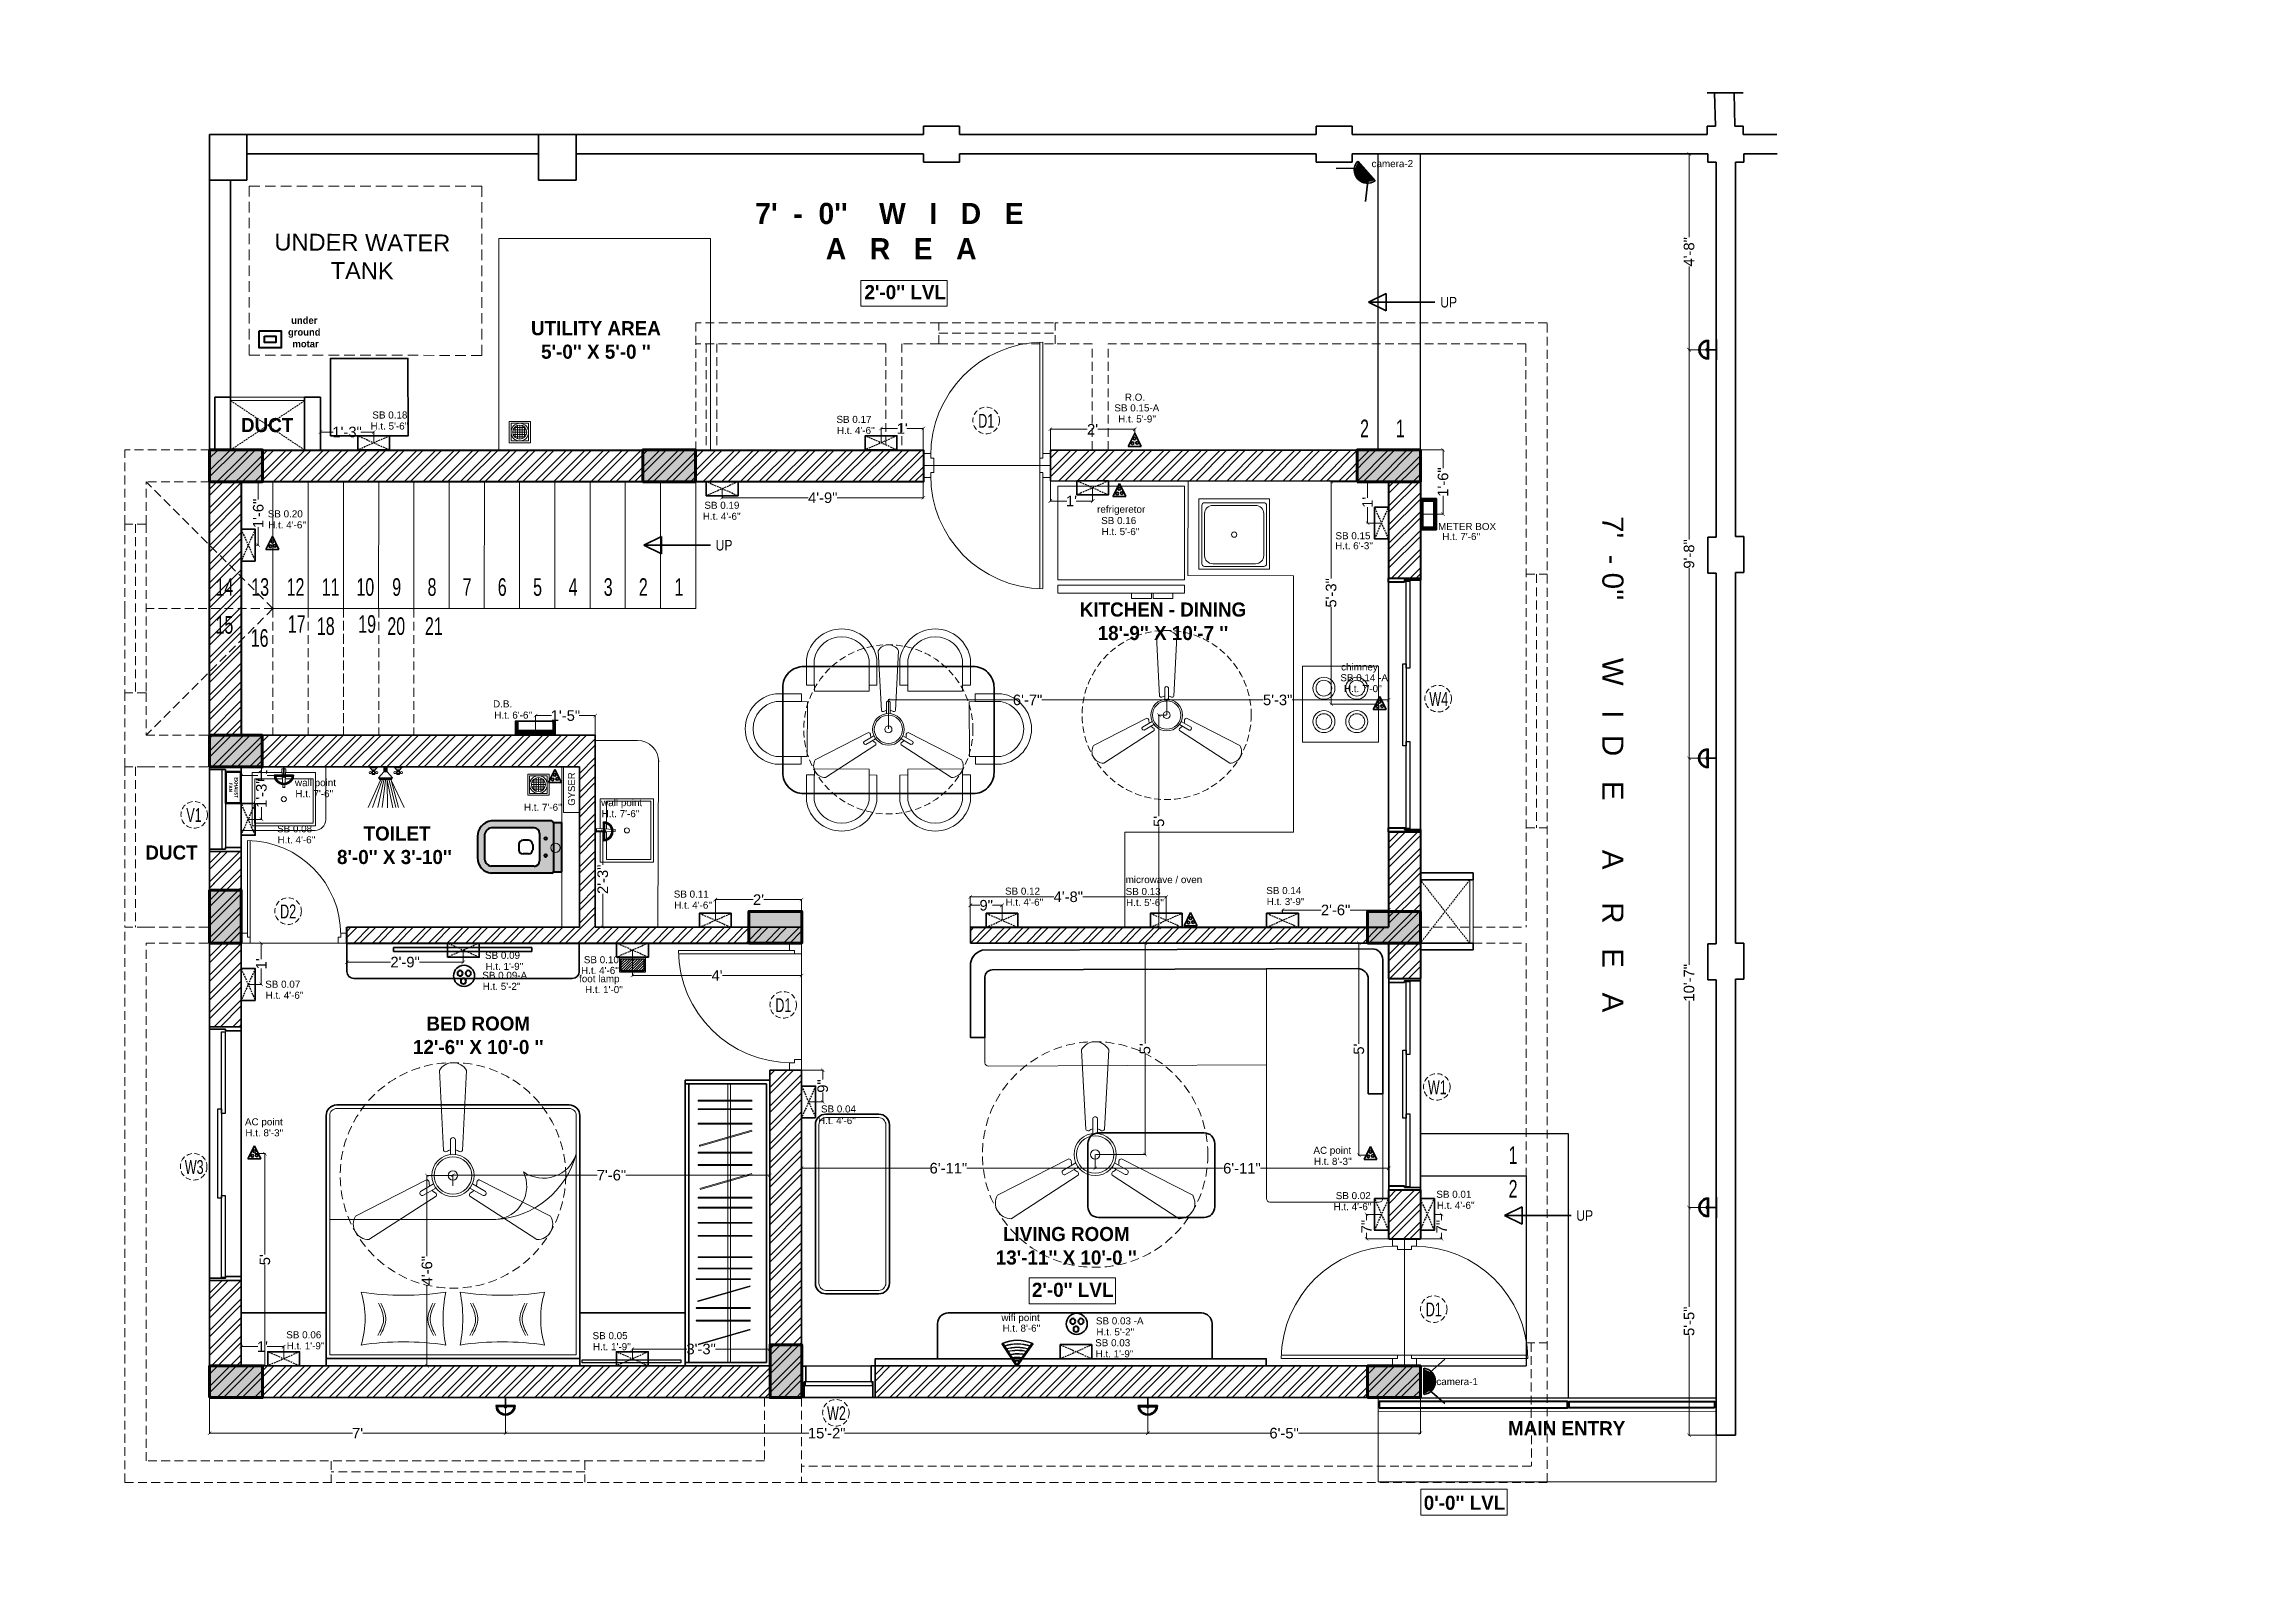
# Model space of a CAD drawing. Header units: millimetres. Extents: x 56222 to 3066687, y -650199 to -121287.
# Drawn here: x 146451 to 147078, y -176834 to -176405 of the extents above; entities that cross this region are included whole.
import ezdxf

# ---------------------------------------------------------------- set-up
doc = ezdxf.new("R2010")
doc.units = ezdxf.units.MM
doc.header["$MEASUREMENT"] = 0
doc.header["$PDMODE"] = 35
for name, pattern in [('00 . GROUND FLOOR$0$DASHED', [0.75, 0.5, -0.25]), ('DASHED', [0.75, 0.5, -0.25]), ('DASHED2', [0.375, 0.25, -0.125])]:
    doc.linetypes.add(name, pattern=pattern)
doc.layers.get('Defpoints').update_dxf_attribs({"color": 220})
for name, color, linetype, lineweight in [('$TD_AUDIT_GENERATED_(A0BDF17)', 32, 'Continuous', 30), ('1. Walls', 7, 'Continuous', 53), ('AMAW. MASONRY', 7, 'Continuous', 18), ('dim05', 1, 'Continuous', 13), ('DOOR-WINDOW', 5, 'Continuous', 0), ('el', 7, 'Continuous', 20), ('ELEC-wires', 1, 'DASHED2', 13), ('elect. layout', 124, 'Continuous', 25), ('Electrical', 84, 'Continuous', 30), ('FUR1', 15, 'Continuous', 0), ('FURNITUER', 250, 'Continuous', 13), ('FURNITURE', 32, 'Continuous', 9), ('HACHA', 253, 'Continuous', 5), ('Text', 7, 'Continuous', 15), ('UTILITY', 48, 'Continuous', 9), ('wall', 7, 'Continuous', 30)]:
    doc.layers.add(name, color=color, linetype=linetype, lineweight=lineweight)
for name, color, linetype in [('09ELECTRICAL', 5, 'Continuous'), ('Labels and Texts', 8, 'Continuous'), ('Otta', 161, 'Continuous'), ('str coll', 6, 'Continuous')]:
    doc.layers.add(name, color=color, linetype=linetype)
doc.layers.add('hatch', color=253, linetype='Continuous', lineweight=0, transparency=0.4)
doc.layers.add('PDF_INT-ELEC SWITCH BOARD', color=7, linetype='Continuous', true_color=0x00751d)
doc.styles.add('100', font='arial.ttf', dxfattribs={"width": 0.65, "height": 100})
doc.styles.get("Standard").update_dxf_attribs({"font": 'arial.ttf', "height": 6})
doc.styles.add('style4', font='ARIALN.TTF')
doc.styles.add('TALIB PATEL', font='swissk.ttf', dxfattribs={"height": 7.5})
doc.styles.add('The Thakors 3 inches', font='arial.ttf', dxfattribs={"height": 3})
doc.dimstyles.new('The Thakors 3 inches', dxfattribs={"dimtxt": 3, "dimasz": 1, "dimexe": 0.179993, "dimexo": 0.0625, "dimgap": 0.089996, "dimtad": 0, "dimzin": 0, "dimdsep": 46, "dimlunit": 4, "dimtxsty": 'The Thakors 3 inches', "dimblk": 'ARCHTICK', "dimcen": 0.089996, "dimclrd": 256, "dimclre": 252, "dimclrt": 256, "dimadec": 0, "dimazin": 0, "dimtfac": 0.799988, "dimtofl": 0, "dimtmove": 1, "dimatfit": 3, "dimfxl": 1, "dimtolj": 1, "dimtzin": 0, "dimlwd": -1, "dimlwe": 13, "dimarcsym": 0})

msp = doc.modelspace()

# ---------------------------------------------------------------- texts
at = {"layer": 'Electrical', "color": 5, "transparency": 33554687}
for s, p in [('camera-2', (146828.177, -176439.581, 0)), ('R.O.', (146758.156, -176505.866, -0.018)), ('SB 0.18 ', (146544.56, -176510.905)), ('SB 0.17 ', (146676.289, -176512.154)), ('SB 0.15-A ', (146755.181, -176508.894, -0.018)), ('SB 0.20 ', (146514.872, -176538.956)), ('SB 0.19 ', (146638.808, -176536.527)), ('refrigeretor  ', (146750.274, -176537.661)), ('SB 0.16 ', (146751.434, -176540.863)), ('SB 0.15 ', (146817.932, -176545.17)), ('METER BOX ', (146847.067, -176542.549, -0.009)), ('chimney', (146819.537, -176582.396)), ('SB 0.14 -A', (146819.322, -176585.452, 0)), ('D.B.', (146578.818, -176592.871, 0)), ('wall point', (146522.588, -176615.229)), ('wall point', (146609.513, -176620.903)), ('SB 0.08 ', (146517.512, -176628.32)), ('SB 0.12 ', (146724.135, -176646.008)), ('SB 0.13 ', (146758.379, -176646.108)), ('microwave / oven', (146758.375, -176642.739)), ('SB 0.14 ', (146798.3, -176645.845)), ('SB 0.11 ', (146630.112, -176646.851)), ('SB 0.09 ', (146576.541, -176664.238)), ('SB 0.09-A ', (146575.764, -176669.904)), ('foot lamp', (146603.233, -176670.861)), ('SB 0.10 ', (146604.595, -176665.472)), ('SB 0.07 ', (146514.149, -176672.432)), ('SB 0.04 ', (146671.893, -176707.817)), ('AC point', (146508.4, -176711.47)), ('AC point', (146811.677, -176719.56, 0)), ('SB 0.02 ', (146818.012, -176732.416, 0)), ('SB 0.01 ', (146846.566, -176732.039, 0)), ('SB 0.06 ', (146520.125, -176771.892)), ('wifi point', (146723.107, -176767.023, 0.011)), ('SB 0.03 -A ', (146749.945, -176767.958)), ('SB 0.05 ', (146607.068, -176772.148)), ('SB 0.03 ', (146749.737, -176774.159)), ('camera-1', (146846.566, -176785.181, 0))]:
    msp.add_text(s, height=2, dxfattribs=at).set_placement(p)
at = {"layer": 'Electrical', "color": 240, "true_color": 0xed1f24, "transparency": 33554687}
for s, p in [("H.t. 5'-6''", (146544.032, -176514.035)), ("H.t. 5'-9''", (146756.252, -176512.025, -0.018)), ("H.t. 4'-6''", (146676.415, -176515.284)), ("H.t. 4'-6''", (146638.356, -176539.657)), ("H.t. 4'-6''", (146514.998, -176542.086)), ("H.t. 5'-6''", (146751.56, -176543.993)), ("H.t. 7'-6''", (146848.26, -176545.386, -0.009)), ("H.t. 6'-3''", (146817.844, -176548.005)), ("H.t. 7'-0''", (146820.346, -176588.554, 0)), ("H.t. 6'-6''", (146579.162, -176596.064, 0)), ("H.t. 7'-6''", (146522.714, -176618.359)), ("H.t. 7'-6''", (146587.584, -176622.216)), ("H.t. 7'-6''", (146609.639, -176624.033)), ("H.t. 4'-6''", (146517.638, -176631.45)), ("H.t. 4'-6''", (146630.238, -176649.981)), ("H.t. 4'-6''", (146724.261, -176649.139)), ("H.t. 5'-6''", (146758.506, -176649.238)), ("H.t. 3'-9''", (146798.426, -176648.976)), ("H.t. 1'-9''", (146576.667, -176667.368)), ("H.t. 4'-6''", (146603.801, -176668.507)), ("H.t. 4'-6''", (146514.276, -176675.562)), ("H.t. 5'-2''", (146575.89, -176673.034)), ("H.t. 1'-0''", (146604.931, -176673.948)), ("H.t. 8'-3''", (146508.526, -176714.6)), ("H.t. 4'-6''", (146671.07, -176711.118)), ("H.t. 8'-3''", (146811.803, -176722.69, 0)), ("H.t. 4'-6''", (146817.412, -176735.547, 0)), ("H.t. 4'-6''", (146846.692, -176735.169, 0)), ("H.t. 8'-6''", (146723.411, -176770.026, 0.011)), ("H.t. 5'-2''", (146750.071, -176771.088)), ("H.t. 1'-9''", (146520.251, -176775.022)), ("H.t. 1'-9''", (146607.194, -176775.278)), ("H.t. 1'-9''", (146749.863, -176777.289))]:
    msp.add_text(s, height=2, dxfattribs=at).set_placement(p)
at = {"layer": 'Text', "style": '100', "width": 0.65}
for s, p in [('D1', (146716.527, -176513.513)), ('W4', (146844.569, -176592.442)), ('V1', (146491.741, -176625.396)), ('D2', (146518.369, -176652.738)), ('D1', (146658.937, -176679.345)), ('W1', (146844.166, -176702.628)), ('W3', (146491.313, -176725.265)), ('D1', (146843.562, -176765.669)), ('W2', (146673.615, -176795.113))]:
    msp.add_text(s, height=3.9259, dxfattribs=at).set_placement(p)
at = {"layer": 'Text', "color": 1, "style": '100', "width": 0.65}
for s, p in [('2', (146824.915, -176516.236, 0)), ('1', (146835.068, -176516.236, 0)), ('14', (146500.038, -176561.22, 0)), ('13', (146510.195, -176561.221, 0)), ('12', (146520.228, -176561.221, 0)), ('11', (146530.186, -176561.221, 0)), ('10', (146540.039, -176561.222, 0)), ('9', (146550.195, -176561.222, 0)), ('8', (146560.229, -176561.222, 0)), ('7', (146570.187, -176561.222, 0)), ('6', (146580.159, -176561.222, 0)), ('5', (146590.187, -176561.222, 0)), ('4', (146600.273, -176561.222, 0)), ('3', (146610.229, -176561.222, 0)), ('2', (146620.195, -176561.222, 0)), ('1', (146630.348, -176561.222, 0)), ('15', (146500.039, -176571.973, 0)), ('17', (146520.554, -176571.716, 0)), ('18', (146528.809, -176572.318, 0)), ('19', (146540.554, -176571.716, 0)), ('20', (146548.809, -176572.318, 0)), ('21', (146559.485, -176572.318, 0)), ('16', (146510.039, -176575.691, 0)), ('1', (146867.081, -176722.43, 0)), ('2', (146867.081, -176731.994, 0))]:
    msp.add_text(s, height=5, dxfattribs=at).set_placement(p)
at = {"layer": 'Text', "lineweight": 15}
msp.add_text("7'  - 0''       W   I  D   E      A    R   E   A", height=6, rotation=270, dxfattribs=at).set_placement((146893.686, -176538.606, 0))
at = {"layer": 'Text', "lineweight": 15, "insert": (146616.255, -176449.724, 0), "char_height": 6, "attachment_point": 1}
msp.add_mtext_dynamic_manual_height_columns("\\pxqc;{\\fCentury Gothic|b1|i0|c0|p34;\\C256;\\c0;7'  -  0''    W   I   D   E   \\P   A   R   E   A}", width=150.12938, gutter_width=1, heights=[0], dxfattribs=at)
at = {"layer": 'Text', "insert": (146541.694, -176464.958, 0), "char_height": 4.8, "attachment_point": 5, "rotation": 359.655367, "bg_fill": 2}
msp.add_mtext_dynamic_manual_height_columns('UNDER WATER \\PTANK', width=83.25756, gutter_width=30, heights=[0], dxfattribs=at)
at = {"layer": 'Text', "lineweight": 15, "ltscale": 0.5, "attachment_point": 1}
for s, insert, char_height in [("\\pxqc;{\\fCentury Gothic|b1|i0|c0|p34;\\C256;\\c0;2'-0'' LVL}", (146665.702, -176473.055, -0.067), 4), ('\\pxqc;{\\fCentury Gothic|b1|i0|c0|p34;\\C256;\\c0;under \\Pground\\P motar}', (146495.122, -176482.053, 0.07), 2), ("\\pxqc;{\\fCentury Gothic|b1|i0|c0|p34;\\C256;\\c0;UTILITY AREA \\P5'-0'' X 5'-0 ''}", (146577.908, -176483.279, 0.07), 4), ('\\pxqc;{\\fCentury Gothic|b1|i0|c0|p34;\\C256;\\c0;DUCT }', (146484.595, -176510.765, 0.07), 4), ("\\pxqc;{\\fCentury Gothic|b1|i0|c0|p34;\\C256;\\c0;KITCHEN - DINING \\P18'-9'' X 10'-7 ''}", (146738.858, -176563.109, 0.07), 4), ('\\pxqc;{\\fCentury Gothic|b1|i0|c0|p34;\\C256;\\c0;DUCT }', (146457.444, -176632.055, 0.07), 4), ("\\pxqc;{\\fCentury Gothic|b1|i0|c0|p34;\\C256;\\c0; TOILET\\P8'-0'' X 3'-10''}", (146520.713, -176626.664, 0.07), 4), ("\\pxqc;{\\fCentury Gothic|b1|i0|c0|p34;\\C256;\\c0;BED ROOM \\P12'-6'' X 10'-0 ''}", (146544.509, -176680.588, 0), 4), ("\\pxqc;{\\fCentury Gothic|b1|i0|c0|p34;\\C256;\\c0;LIVING ROOM \\P13'-11'' X 10'-0 ''}", (146711.42, -176740.307, 0.07), 4), ("\\pxqc;{\\fCentury Gothic|b1|i0|c0|p34;\\C256;\\c0;2'-0'' LVL}", (146713.232, -176756.146), 4), ('\\pxqc;{\\fCentury Gothic|b1|i0|c0|p34;\\C256;\\c0;MAIN ENTRY}', (146853.45, -176795.409, 0.067), 4), ("\\pxqc;{\\fCentury Gothic|b1|i0|c0|p34;\\C256;\\c0;0'-0'' LVL}", (146824.453, -176816.571), 4)]:
    msp.add_mtext_dynamic_manual_height_columns(s, width=60.21435, gutter_width=1, heights=[0], dxfattribs=dict(at, insert=insert, char_height=char_height))
at = {"layer": 'Text', "color": 1, "insert": (146600.076, -176620.769), "char_height": 2.01741, "width": 1.19773, "attachment_point": 1, "rotation": 90, "style": 'TALIB PATEL'}
msp.add_mtext('{\\fCentury Gothic|b0|i0|c0|p34;\\C256;GYSER}', dxfattribs=at)

# ---------------------------------------------------------------- blocks, each defined once
blk = doc.blocks.new('A$C1B9B2090')
at = {"layer": 'Electrical', "ltscale": 10}
blk.add_line((0, 4.97), (10.08, 4.97), dxfattribs=at)
at = {"layer": 'Electrical', "ltscale": 2}
for points in [[(0, 0), (10.08, 0), (10.08, 4.97), (0, 4.97)], [(0.25, 0.25), (9.83, 0.25), (9.83, 4.72), (0.25, 4.72)]]:
    blk.add_lwpolyline(points, close=True, dxfattribs=at)
at = {"layer": 'Electrical', "ltscale": 2, "insert": (1.5, 3.92), "char_height": 1.05, "width": 7.1646, "attachment_point": 1}
blk.add_mtext('\\pxqc;{\\fMalgun Gothic|b1|i0|c0|p34;\\W5.565;\\C0;\\W1;EXHAUST \\P\\W7.7995;\\W1;FAN}', dxfattribs=at)
blk = doc.blocks.new('GF FUR')
at = {"layer": 'FURNITURE', "lineweight": 30, "ltscale": 0.25, "true_color": 0xc7c8ca}
h = blk.add_hatch(color=9, dxfattribs=at)
h.dxf.hatch_style = 1
h.paths.add_polyline_path([(3320344.16, -510171.18), (3320341.82, -510171.18), (3320341.82, -510157.14), (3320344.16, -510157.14)])
h.paths.add_polyline_path([(3320341.82, -510157.14), (3320341.82, -510171.18, -0.414214), (3320341.42, -510171.57), (3320324.21, -510171.57, -0.388639), (3320320.29, -510167.16), (3320320.29, -510161.02, -0.379499), (3320324.21, -510156.75), (3320341.42, -510156.75, -0.414214)])
h.paths.add_polyline_path([(3320337.9, -510168.05), (3320337.9, -510160.27, 0.414214), (3320336.34, -510158.7), (3320324.21, -510158.7, 0.349567), (3320322.25, -510161.03), (3320322.25, -510167.16, 0.364948), (3320324.21, -510169.61), (3320336.34, -510169.61, 0.414214)], flags=16)
h.paths.add_polyline_path([(3320335.95, -510164.94), (3320335.95, -510163.38, 0.414214), (3320334.77, -510162.2), (3320333.21, -510162.2, 0.414214), (3320332.03, -510163.38), (3320332.03, -510164.94, 0.414214), (3320333.21, -510166.11), (3320334.77, -510166.11, 0.414214)], flags=0)
h.paths.add_polyline_path([(3320339.64, -510161.34, 1), (3320339.64, -510162.12, 1)], flags=16)
at = {"layer": 'UTILITY', "true_color": 0xc7c8ca}
h = blk.add_hatch(color=9, dxfattribs=at)
h.paths.add_polyline_path([(3320293.71, -510141.42), (3320294.17, -510141.42), (3320294.17, -510142.77), (3320293.71, -510142.77)])
h.paths.add_polyline_path([(3320294.17, -510141.42), (3320294.63, -510141.42), (3320294.63, -510142.77), (3320294.17, -510142.77)])
h = blk.add_hatch(color=9, dxfattribs=at)
h.paths.add_polyline_path([(3320292.15, -510144.55), (3320294.17, -510144.54), (3320294.17, -510145.16), (3320293.71, -510145.16), (3320292.76, -510145.16)])
h.paths.add_polyline_path([(3320294.17, -510144.54), (3320294.63, -510144.54), (3320296.19, -510144.54), (3320295.76, -510145.16), (3320294.63, -510145.16), (3320294.17, -510145.16)])
at = {"color": 9, "lineweight": 5, "true_color": 0xc7c8ca}
for p, q in [((3320339.59, -510146.42, 0.07), (3320335.59, -510146.42, 0.07)), ((3320339.48, -510145.75, 0.07), (3320335.71, -510145.75, 0.07)), ((3320339.48, -510147.08, 0.07), (3320335.71, -510147.08, 0.07)), ((3320339.09, -510145.08, 0.07), (3320336.1, -510145.08, 0.07)), ((3320339.09, -510147.75, 0.07), (3320336.1, -510147.75, 0.07)), ((3320336.26, -510144.93, 0.07), (3320336.26, -510147.91, 0.07)), ((3320336.93, -510144.53, 0.07), (3320336.93, -510148.3, 0.07)), ((3320337.59, -510148.42, 0.07), (3320337.59, -510144.42, 0.07)), ((3320338.26, -510144.53, 0.07), (3320338.26, -510148.3, 0.07)), ((3320338.93, -510144.93, 0.07), (3320338.93, -510147.91, 0.07))]:
    blk.add_line(p, q, dxfattribs=at)
at = {"color": 9, "lineweight": 5, "true_color": 0xc7c8ca, "elevation": 0.07}
for points in [[(3320334.59, -510143.42), (3320340.59, -510143.42), (3320340.59, -510149.42), (3320334.59, -510149.42)], [(3320335.09, -510143.92), (3320340.09, -510143.92), (3320340.09, -510148.92), (3320335.09, -510148.92)]]:
    blk.add_lwpolyline(points, close=True, dxfattribs=at)
at = {"color": 9, "lineweight": 5, "true_color": 0xc7c8ca}
for radius in [2.5, 2]:
    blk.add_circle((3320337.59, -510146.42, 0.07), radius, dxfattribs=at)
at = {"layer": 'DOOR-WINDOW', "color": 9, "lineweight": 25, "true_color": 0xc7c8ca}
blk.add_lwpolyline([(3320350.03, -510309.67), (3320377.97, -510309.67), (3320377.97, -510310.51), (3320350.03, -510310.51)], close=True, dxfattribs=at)
at = {"layer": 'FURNITURE', "color": 9, "true_color": 0xc7c8ca}
for p, q in [((3320525.89, -510083.75, 0), (3320525.89, -510067.21, 0)), ((3320526.66, -510066.44, 0), (3320543.51, -510066.44, 0)), ((3320528.99, -510067.21, 0), (3320541.15, -510067.21, 0)), ((3320544.29, -510067.21, 0), (3320544.29, -510083.75, 0)), ((3320526.66, -510081.43, 0), (3320526.66, -510069.53, 0)), ((3320543.48, -510069.53, 0), (3320543.48, -510081.43, 0)), ((3320543.51, -510084.53, 0), (3320526.66, -510084.53, 0)), ((3320541.15, -510083.75, 0), (3320528.99, -510083.75, 0)), ((3320415.9, -510119.9, -0.03), (3320415.89, -510116, -0.03)), ((3320431.44, -510115.96, -0.03), (3320431.45, -510119.87, -0.03)), ((3320442.41, -510115.96, -0.03), (3320442.4, -510119.87, -0.03)), ((3320457.95, -510119.9, -0.03), (3320457.96, -510116, -0.03)), ((3320413.96, -510122.91, -0.03), (3320410.05, -510122.89, -0.03)), ((3320413.96, -510122.91, -0.03), (3320413.89, -510138.46, -0.03)), ((3320415.9, -510119.9, -0.03), (3320431.45, -510119.87, -0.03)), ((3320457.95, -510119.9, -0.03), (3320442.4, -510119.87, -0.03)), ((3320459.89, -510122.91, -0.03), (3320463.79, -510122.89, -0.03)), ((3320459.89, -510122.91, -0.03), (3320459.96, -510138.46, -0.03)), ((3320576.01, -510134.36, 0), (3320554.46, -510134.36, 0)), ((3320409.98, -510138.44, -0.03), (3320413.89, -510138.46, -0.03)), ((3320415.9, -510141.97, -0.03), (3320415.89, -510145.87, -0.03)), ((3320415.9, -510141.97, -0.03), (3320431.45, -510142, -0.03)), ((3320431.44, -510145.91, -0.03), (3320431.45, -510142, -0.03)), ((3320457.95, -510141.97, -0.03), (3320442.4, -510142, -0.03)), ((3320442.41, -510145.91, -0.03), (3320442.4, -510142, -0.03)), ((3320457.95, -510141.97, -0.03), (3320457.96, -510145.87, -0.03)), ((3320463.87, -510138.44, -0.03), (3320459.96, -510138.46, -0.03)), ((3320544.23, -510198.74, 0.07), (3320544.23, -510198.64, 0.07)), ((3320544.23, -510212.29, 0.07), (3320544.23, -510212.29, 0.07)), ((3320391.3, -510231.36, 0), (3320391.3, -510310.36, 0)), ((3320392.08, -510310.36, 0), (3320392.08, -510231.36, 0)), ((3320544.23, -510225.98, 0.07), (3320544.23, -510225.98, 0.07)), ((3320398.29, -510236.01, 0), (3320383.04, -510236.01, 0)), ((3320383.04, -510236.27, 0), (3320398.29, -510236.27, 0)), ((3320577.23, -510234.14, 0.07), (3320577.23, -510263.9, 0.07)), ((3320398.29, -510238.4, 0), (3320383.04, -510238.4, 0)), ((3320383.04, -510238.66, 0), (3320398.29, -510238.66, 0)), ((3320398.29, -510242.51, 0), (3320383.04, -510242.51, 0)), ((3320383.04, -510242.77, 0), (3320398.29, -510242.77, 0)), ((3320398.17, -510244.49, 0), (3320383.42, -510248.75, 0)), ((3320398.29, -510250.71, 0), (3320383.04, -510250.71, 0)), ((3320383.48, -510249, 0), (3320398.23, -510244.75, 0)), ((3320383.04, -510250.97, 0), (3320398.29, -510250.97, 0)), ((3320398.29, -510254.24, 0), (3320383.04, -510254.24, 0)), ((3320383.04, -510254.5, 0), (3320398.29, -510254.5, 0)), ((3320398.17, -510256.79, 0), (3320383.42, -510261.04, 0)), ((3320383.48, -510261.29, 0), (3320398.23, -510257.04, 0)), ((3320398.29, -510263.48, 0), (3320383.04, -510263.48, 0)), ((3320383.04, -510263.74, 0), (3320398.29, -510263.74, 0)), ((3320398.29, -510266.33, 0), (3320383.04, -510266.33, 0)), ((3320383.04, -510266.59, 0), (3320398.29, -510266.59, 0)), ((3320576.23, -510264.9, 0.07), (3320545.23, -510264.9, 0.07)), ((3320278.33, -510269.83, -0.07), (3320325.52, -510269.83, -0.07)), ((3320398.29, -510270.64, 0), (3320383.04, -510270.64, 0)), ((3320383.04, -510270.9, 0), (3320398.29, -510270.9, 0)), ((3320398.29, -510274.34, 0), (3320383.04, -510274.34, 0)), ((3320383.04, -510274.6, 0), (3320398.29, -510274.6, 0)), ((3320398.29, -510280.38, 0), (3320383.04, -510280.38, 0)), ((3320383.04, -510280.64, 0), (3320398.29, -510280.64, 0)), ((3320397.76, -510286.63, 0), (3320382.51, -510286.63, 0)), ((3320382.51, -510286.89, 0), (3320397.76, -510286.89, 0)), ((3320398.29, -510283.59, 0), (3320383.04, -510283.59, 0)), ((3320383.04, -510283.85, 0), (3320398.29, -510283.85, 0)), ((3320397.64, -510288.62, 0), (3320382.89, -510292.87, 0)), ((3320382.95, -510293.12, 0), (3320397.7, -510288.87, 0)), ((3320397.76, -510294.83, 0), (3320382.51, -510294.83, 0)), ((3320382.51, -510295.09, 0), (3320397.76, -510295.09, 0)), ((3320397.76, -510298.37, 0), (3320382.51, -510298.37, 0)), ((3320382.51, -510298.63, 0), (3320397.76, -510298.63, 0)), ((3320397.64, -510300.91, 0), (3320382.89, -510305.16, 0)), ((3320382.95, -510305.42, 0), (3320397.7, -510301.16, 0))]:
    blk.add_line(p, q, dxfattribs=at)
at = {"layer": 'FURNITURE', "color": 9, "linetype": 'ByBlock', "lineweight": -2, "true_color": 0xc7c8ca}
for p, q in [((3320341.42, -510156.75, 0), (3320324.21, -510156.75, 0)), ((3320320.29, -510161.16, 0), (3320320.29, -510167.16, 0)), ((3320322.25, -510161.16, 0), (3320322.25, -510167.16, 0)), ((3320336.34, -510158.7, 0), (3320324.21, -510158.7, 0)), ((3320334.77, -510162.2, 0), (3320333.21, -510162.2, 0)), ((3320337.9, -510160.27, 0), (3320337.9, -510168.05, 0)), ((3320341.82, -510157.14, 0), (3320341.82, -510171.18, 0)), ((3320341.82, -510157.14, 0), (3320344.16, -510157.14, 0)), ((3320344.16, -510157.14, 0), (3320344.16, -510171.18, 0)), ((3320344.16, -510157.14, 0), (3320344.16, -510171.18, 0)), ((3320332.03, -510163.38, 0), (3320332.03, -510164.94, 0)), ((3320334.77, -510166.11, 0), (3320333.21, -510166.11, 0)), ((3320335.95, -510163.38, 0), (3320335.95, -510164.94, 0)), ((3320336.34, -510169.61, 0), (3320324.21, -510169.61, 0)), ((3320341.42, -510171.57, 0), (3320324.21, -510171.57, 0)), ((3320341.82, -510171.18, 0), (3320344.16, -510171.18, 0))]:
    blk.add_line(p, q, dxfattribs=at)
at = {"layer": 'FURNITURE', "color": 9, "lineweight": 30, "true_color": 0xc7c8ca}
for p, q in [((3320283.22, -510199.42, -0.14), (3320283.22, -510191.42, -0.07)), ((3320349.19, -510191.4, -0.14), (3320349.19, -510199.42, -0.14)), ((3320463.56, -510193.42, 0.07), (3320574.22, -510193.03, 0.07)), ((3320577.23, -510196.03, 0.07), (3320577.23, -510234.14, 0.07)), ((3320347.19, -510201.42, -0.14), (3320285.22, -510201.42, -0.14)), ((3320402.28, -510231.31, 0), (3320379.28, -510231.31, 0)), ((3320380.28, -510231.31, 0), (3320380.28, -510310.36, 0)), ((3320402.28, -510231.31, 0), (3320402.28, -510310.36, 0)), ((3320573.12, -510234.14, 0.07), (3320577.23, -510234.14, 0.07)), ((3320277.33, -510296.29, -0.07), (3320253.22, -510296.28, -0.07)), ((3320379.33, -510296.35, -0.07), (3320349.33, -510296.33, -0.07)), ((3320379.28, -510310.36, 0), (3320402.28, -510310.36, 0))]:
    blk.add_line(p, q, dxfattribs=at)
for points, elevation in [([(3320278.57, -510047.48), (3320300.59, -510047.48), (3320300.55, -510025.49), (3320278.54, -510025.49)], 0), ([(3320296.45, -510192.67), (3320335.67, -510192.67), (3320335.67, -510193.75), (3320296.45, -510193.75)], 0), ([(3320403.28, -510230.31), (3320379.28, -510230.31), (3320379.28, -510311.36), (3320403.28, -510311.36)], 0), ([(3320277.33, -510309.26), (3320349.33, -510309.26), (3320349.33, -510311.36), (3320277.33, -510311.36)], -0.07), ([(3320433.17, -510311.36), (3320544.19, -510311.36), (3320544.19, -510309.32), (3320433.17, -510309.32)], 0)]:
    blk.add_lwpolyline(points, close=True, dxfattribs=dict(at, elevation=elevation))
at = {"layer": 'FURNITURE', "color": 9, "true_color": 0xc7c8ca}
for points, elevation in [([(3320484.99, -510088.3), (3320484.99, -510061.75), (3320520.99, -510061.75), (3320520.99, -510088.3)], 0), ([(3320545.07, -510065.3), (3320525.07, -510065.3), (3320525.07, -510085.3), (3320545.07, -510085.3)], 0), ([(3320484.99, -510092.07), (3320484.99, -510089.85), (3320520.99, -510089.85), (3320520.99, -510092.07)], 0), ([(3320265.04, -510147.22), (3320265.61, -510147.22), (3320265.87, -510141.92), (3320264.79, -510141.92)], 0.07), ([(3320359.35, -510159.71), (3320359.35, -510159.14), (3320354.05, -510158.88), (3320354.05, -510159.96)], 0.07)]:
    blk.add_lwpolyline(points, close=True, dxfattribs=dict(at, elevation=elevation))
at = {"layer": 'FURNITURE', "color": 9, "true_color": 0xc7c8ca, "elevation": 0, "flags": 128}
for points in [[(3320505.94, -510092.07), (3320505.94, -510093.64), (3320511.57, -510093.64), (3320511.57, -510092.07)], [(3320512.05, -510092.07), (3320512.05, -510093.64), (3320517.67, -510093.64), (3320517.67, -510092.07)]]:
    blk.add_lwpolyline(points, dxfattribs=at)
at = {"layer": 'FURNITURE', "color": 9, "true_color": 0xc7c8ca, "elevation": -0.03, "flags": 128}
for points in [[(3320431.44, -510118.18), (3320433.66, -510118.18), (3320433.64, -510110.79, 0.853613), (3320413.64, -510110.79), (3320413.66, -510118.22), (3320415.89, -510118.22)], [(3320431.43, -510115.96), (3320431.44, -510118.18), (3320431.42, -510110.98, 0.835758), (3320415.87, -510110.98), (3320415.88, -510116), (3320415.88, -510118.22)], [(3320442.41, -510118.18), (3320440.19, -510118.18), (3320440.21, -510110.79, -0.853613), (3320460.21, -510110.79), (3320460.19, -510118.22), (3320457.96, -510118.22)], [(3320442.42, -510115.96), (3320442.41, -510118.18), (3320442.43, -510110.98, -0.835758), (3320457.98, -510110.98), (3320457.97, -510116), (3320457.97, -510118.22)], [(3320412.2, -510138.44), (3320412.19, -510140.67), (3320404.81, -510140.63, -0.853613), (3320404.85, -510120.63), (3320412.29, -510120.67), (3320412.28, -510122.89)], [(3320409.98, -510138.43), (3320412.2, -510138.44), (3320405, -510138.41, -0.835758), (3320405.03, -510122.86), (3320410.05, -510122.88), (3320412.28, -510122.89)], [(3320461.65, -510138.44), (3320461.66, -510140.67), (3320469.04, -510140.63, 0.853613), (3320469, -510120.63), (3320461.56, -510120.67), (3320461.57, -510122.89)], [(3320463.87, -510138.43), (3320461.65, -510138.44), (3320468.85, -510138.41, 0.835758), (3320468.82, -510122.86), (3320463.79, -510122.88), (3320461.57, -510122.89)], [(3320431.44, -510143.69), (3320433.66, -510143.7), (3320433.64, -510151.08, -0.853613), (3320413.64, -510151.08), (3320413.66, -510143.65), (3320415.89, -510143.65)], [(3320431.43, -510145.91), (3320431.44, -510143.69), (3320431.42, -510150.89, -0.835758), (3320415.87, -510150.9), (3320415.88, -510145.87), (3320415.88, -510143.65)], [(3320442.41, -510143.69), (3320440.19, -510143.7), (3320440.21, -510151.08, 0.853613), (3320460.21, -510151.08), (3320460.19, -510143.65), (3320457.96, -510143.65)], [(3320442.42, -510145.91), (3320442.41, -510143.69), (3320442.43, -510150.89, 0.835758), (3320457.98, -510150.9), (3320457.97, -510145.87), (3320457.97, -510143.65)]]:
    blk.add_lwpolyline(points, format="xyb", dxfattribs=at)
at = {"layer": 'FURNITURE', "color": 9, "lineweight": 30, "true_color": 0xc7c8ca}
for points, elevation in [([(3320406.92, -510142.99), (3320406.92, -510118.89, -0.414214), (3320412.92, -510112.89), (3320460.92, -510112.89, -0.414214), (3320466.92, -510118.89), (3320466.92, -510142.99, -0.414214), (3320460.92, -510148.99), (3320412.92, -510148.99, -0.414214)], -0.03), ([(3320280.33, -510237.33), (3320346.33, -510237.33, -0.414214), (3320349.33, -510240.33), (3320349.33, -510309.26), (3320277.33, -510309.26), (3320277.33, -510240.33, -0.414214)], -0.07), ([(3320437.19, -510287.93), (3320437.19, -510242.93, 0.414214), (3320434.19, -510239.93), (3320419.19, -510239.93, 0.414214), (3320416.19, -510242.93), (3320416.19, -510287.93, 0.414214), (3320419.19, -510290.93), (3320434.19, -510290.93, 0.414214)], -0.07), ([(3320496.55, -510269.25, -0.414214), (3320493.55, -510266.25), (3320493.55, -510248.25, -0.414214), (3320496.55, -510245.25), (3320526.55, -510245.25, -0.414214), (3320529.55, -510248.25), (3320529.55, -510266.25, -0.414214), (3320526.55, -510269.25)], 0.07), ([(3320450.88, -510309.32), (3320528.8, -510309.32), (3320528.8, -510299.34, 0.414214), (3320525.8, -510296.34), (3320453.88, -510296.34, 0.414214), (3320450.88, -510299.34)], 0)]:
    blk.add_lwpolyline(points, format="xyb", close=True, dxfattribs=dict(at, elevation=elevation))
at = {"layer": 'FURNITURE', "color": 9, "true_color": 0xc7c8ca}
for points, elevation in [([(3320554.46, -510134.36), (3320554.46, -510112.81), (3320576.01, -510112.81), (3320576.01, -510134.36)], 0), ([(3320265.82, -510143), (3320274.33, -510143.02), (3320274.32, -510158.11), (3320256.32, -510158.09), (3320256.33, -510143), (3320264.84, -510143)], 0.07), ([(3320265.73, -510144.8), (3320273.61, -510144.82), (3320273.6, -510157.39), (3320257.04, -510157.37), (3320257.05, -510144.8), (3320264.92, -510144.8)], 0.07), ([(3320355.13, -510158.93), (3320355.15, -510150.42), (3320370.24, -510150.43), (3320370.22, -510168.43), (3320355.13, -510168.42), (3320355.13, -510159.91)], 0.07), ([(3320356.93, -510159.02), (3320356.95, -510151.14), (3320369.52, -510151.15), (3320369.5, -510167.71), (3320356.93, -510167.7), (3320356.93, -510159.83)], 0.07), ([(3320544.23, -510198.74), (3320544.23, -510263.9)], 0.07)]:
    blk.add_lwpolyline(points, dxfattribs=dict(at, elevation=elevation))
at = {"layer": 'FURNITURE', "color": 9, "lineweight": 30, "true_color": 0xc7c8ca, "elevation": 0.07}
blk.add_lwpolyline([(3320463.56, -510193.42, 0.356688), (3320460.24, -510197.9), (3320460.24, -510218.22), (3320464.34, -510218.22), (3320464.34, -510201.01, -0.414214), (3320466.34, -510199.01), (3320570.11, -510198.64, -0.415239), (3320573.12, -510201.64), (3320573.12, -510234.14)], format="xyb", dxfattribs=at)
at = {"layer": 'FURNITURE', "color": 9, "true_color": 0xc7c8ca, "elevation": 0.07}
blk.add_lwpolyline([(3320464.34, -510207.26), (3320464.34, -510225.34, 0.414213), (3320465.34, -510226.34), (3320544.23, -510225.98)], format="xyb", dxfattribs=at)
at = {"layer": 'FURNITURE', "color": 9, "true_color": 0xc7c8ca}
for points, elevation in [([(3320280.33, -510238.33), (3320346.33, -510238.33, -0.414214), (3320348.33, -510240.33), (3320348.33, -510308.26), (3320278.33, -510308.26), (3320278.33, -510240.33, -0.414214)], -0.07), ([(3320436.19, -510287.93), (3320436.19, -510242.93, 0.414214), (3320434.19, -510240.93), (3320419.19, -510240.93, 0.414214), (3320417.19, -510242.93), (3320417.19, -510287.93, 0.414214), (3320419.19, -510289.93), (3320434.19, -510289.93, 0.414214)], -0.07), ([(3320333.32, -510256.31, -0.527965), (3320325.52, -510269.83, 0.323475), (3320348.33, -510251.19, -0.508743), (3320333.32, -510256.31)], -0.07), ([(3320311.26, -510290.44, 0.100586), (3320311.26, -510305.44, 0.075726), (3320287.26, -510305.44, 0.148967), (3320287.26, -510290.44, 0.074116)], -0.08), ([(3320315.34, -510290.44, -0.100586), (3320315.34, -510305.44, -0.075726), (3320339.34, -510305.44, -0.148967), (3320339.34, -510290.44, -0.074116)], -0.08)]:
    blk.add_lwpolyline(points, format="xyb", close=True, dxfattribs=dict(at, elevation=elevation))
for centre, radius in [((3320535.07, -510075.48, 0), 0.762), ((3320560.54, -510119.07, 0), 3.14), ((3320560.54, -510119.07, 0), 2.24), ((3320569.87, -510119.07, 0), 3.14), ((3320569.87, -510119.07, 0), 2.24), ((3320560.54, -510128.54, 0), 3.14), ((3320569.87, -510128.54, 0), 3.14), ((3320560.54, -510128.54, 0), 2.24), ((3320569.87, -510128.54, 0), 2.24), ((3320265.32, -510150.56, 0.07), 0.72), ((3320362.69, -510159.43, 0.07), 0.72)]:
    blk.add_circle(centre, radius, dxfattribs=at)
at = {"layer": 'FURNITURE', "color": 9, "linetype": 'ByBlock', "lineweight": -2, "true_color": 0xc7c8ca}
for centre in [(3320339.64, -510161.73, 0), (3320339.64, -510166.58, 0)]:
    blk.add_circle(centre, 0.391, dxfattribs=at)
at = {"layer": 'FURNITURE', "color": 9, "true_color": 0xc7c8ca}
for centre, radius, start, end in [((3320526.66, -510067.21, 0), 0.775, 90, 180), ((3320528.99, -510069.53, 0), 2.32, 90, 180), ((3320541.15, -510069.53, 0), 2.32, 0, 90), ((3320543.51, -510067.21, 0), 0.775, 0, 90), ((3320528.99, -510081.43, 0), 2.32, 180, 270), ((3320541.15, -510081.43, 0), 2.32, 270, 0), ((3320526.66, -510083.75, 0), 0.775, 180, 270), ((3320543.51, -510083.75, 0), 0.775, 270, 0), ((3320383.04, -510236.14, 0), 0.13, 90, 180), ((3320383.04, -510236.14, 0), 0.13, 180, 270), ((3320383.04, -510238.53, 0), 0.13, 90, 180), ((3320383.04, -510238.53, 0), 0.13, 180, 270), ((3320383.04, -510242.64, 0), 0.13, 90, 180), ((3320383.04, -510242.64, 0), 0.13, 180, 270), ((3320383.04, -510250.84, 0), 0.13, 90, 180), ((3320383.04, -510250.84, 0), 0.13, 180, 270), ((3320383.45, -510248.87, 0), 0.13, 103.34733, 193.34736), ((3320383.45, -510248.87, 0), 0.13, 193.34736, 283.34733), ((3320383.04, -510254.37, 0), 0.13, 90, 180), ((3320383.04, -510254.37, 0), 0.13, 180, 270), ((3320383.04, -510263.61, 0), 0.13, 90, 180), ((3320383.04, -510263.61, 0), 0.13, 180, 270), ((3320383.04, -510266.46, 0), 0.13, 90, 180), ((3320383.04, -510266.46, 0), 0.13, 180, 270), ((3320545.23, -510263.9, 0.07), 1, 180.00007, 270), ((3320576.23, -510263.9, 0.07), 1, 270, 0), ((3320383.04, -510270.77, 0), 0.13, 90, 180), ((3320383.04, -510270.77, 0), 0.13, 180, 270), ((3320383.04, -510274.47, 0), 0.13, 90, 180), ((3320383.04, -510274.47, 0), 0.13, 180, 270), ((3320383.04, -510280.51, 0), 0.13, 90, 180), ((3320383.04, -510280.51, 0), 0.13, 180, 270), ((3320382.51, -510286.76, 0), 0.13, 90, 180), ((3320382.51, -510286.76, 0), 0.13, 180, 270), ((3320383.04, -510283.72, 0), 0.13, 90, 180), ((3320383.04, -510283.72, 0), 0.13, 180, 270), ((3320382.92, -510292.99, 0), 0.13, 103.34733, 193.34736), ((3320382.92, -510292.99, 0), 0.13, 193.34736, 283.34733), ((3320382.51, -510294.96, 0), 0.13, 90, 180), ((3320382.51, -510294.96, 0), 0.13, 180, 270), ((3320382.51, -510298.5, 0), 0.13, 90, 180), ((3320382.51, -510298.5, 0), 0.13, 180, 270)]:
    blk.add_arc(centre, radius, start, end, dxfattribs=at)
at = {"layer": 'FURNITURE', "color": 9, "linetype": 'ByBlock', "lineweight": -2, "true_color": 0xc7c8ca}
for centre, radius, start, end in [((3320324.66, -510161.09, 0), 4.37, 95.96048, 180.91275), ((3320341.42, -510157.14, 0), 0.391, 0, 90), ((3320324.69, -510161.09, 0), 2.44, 101.36517, 181.56298), ((3320333.21, -510163.38, 0), 1.17, 90, 180), ((3320334.77, -510163.38, 0), 1.17, 0, 90), ((3320336.34, -510160.27, 0), 1.57, 0, 90), ((3320324.66, -510167.23, 0), 4.37, 179.08725, 264.03952), ((3320324.69, -510167.22, 0), 2.44, 178.43702, 258.63483), ((3320333.21, -510164.94, 0), 1.17, 180, 270), ((3320334.77, -510164.94, 0), 1.17, 270, 0), ((3320336.34, -510168.05, 0), 1.57, 270, 0), ((3320341.42, -510171.18, 0), 0.391, 270, 0)]:
    blk.add_arc(centre, radius, start, end, dxfattribs=at)
at = {"layer": 'FURNITURE', "color": 9, "lineweight": 30, "true_color": 0xc7c8ca}
for centre, radius, start, end in [((3320574.23, -510196.03, 0.07), 3, 360, 90.19867), ((3320285.22, -510199.42, -0.14), 2, 180, 270.00004), ((3320347.19, -510199.42, -0.14), 2, 270.00004, 0)]:
    blk.add_arc(centre, radius, start, end, dxfattribs=at)
at = {"layer": 'FURNITURE', "color": 9, "true_color": 0xc7c8ca}
for points in [[(3320292, -510302.7, -0.08), (3320292.77, -510301.28, -0.08), (3320294.4, -510298.29, -0.08), (3320292.96, -510295.17, -0.08), (3320292.2, -510293.53, -0.08)], [(3320292.64, -510302.7, -0.08), (3320293.42, -510301.28, -0.08), (3320295.05, -510298.29, -0.08), (3320293.61, -510295.17, -0.08), (3320292.85, -510293.53, -0.08)], [(3320307.84, -510302.7, -0.08), (3320307.06, -510301.28, -0.08), (3320305.43, -510298.29, -0.08), (3320306.87, -510295.17, -0.08), (3320307.63, -510293.53, -0.08)], [(3320308.48, -510302.7, -0.08), (3320307.71, -510301.28, -0.08), (3320306.08, -510298.29, -0.08), (3320307.52, -510295.17, -0.08), (3320308.28, -510293.53, -0.08)], [(3320318.12, -510302.7, -0.08), (3320318.89, -510301.28, -0.08), (3320320.52, -510298.29, -0.08), (3320319.08, -510295.17, -0.08), (3320318.32, -510293.53, -0.08)], [(3320318.76, -510302.7, -0.08), (3320319.53, -510301.28, -0.08), (3320321.16, -510298.29, -0.08), (3320319.72, -510295.17, -0.08), (3320318.97, -510293.53, -0.08)], [(3320333.95, -510302.7, -0.08), (3320333.18, -510301.28, -0.08), (3320331.55, -510298.29, -0.08), (3320332.99, -510295.17, -0.08), (3320333.75, -510293.53, -0.08)], [(3320334.6, -510302.7, -0.08), (3320333.83, -510301.28, -0.08), (3320332.19, -510298.29, -0.08), (3320333.64, -510295.17, -0.08), (3320334.39, -510293.53, -0.08)]]:
    blk.add_open_spline(points, degree=3, knots=[0, 0, 0, 0, 4.577917, 9.671137, 9.671137, 9.671137, 9.671137], dxfattribs=at)
at = {"layer": 'UTILITY', "color": 9, "true_color": 0xc7c8ca}
for p, q in [((3320291.73, -510141.69, 0), (3320289.84, -510141.69, 0)), ((3320290.38, -510142.89, 0), (3320290.12, -510142.89, 0)), ((3320290.38, -510143.16, 0), (3320290.12, -510143.16, 0)), ((3320290.27, -510142.22, 0), (3320291.29, -510142.22, 0)), ((3320291.18, -510142.89, 0), (3320291.45, -510142.89, 0)), ((3320291.18, -510143.15, 0), (3320291.45, -510143.15, 0)), ((3320293.71, -510142.77, 0), (3320292.15, -510144.55, 0)), ((3320293.71, -510142.77, 0), (3320293.71, -510141.42, 0)), ((3320294.63, -510141.42, 0), (3320293.71, -510141.42, 0)), ((3320294.63, -510142.77, 0), (3320293.71, -510142.77, 0)), ((3320294.63, -510142.77, 0), (3320294.63, -510141.42, 0)), ((3320294.63, -510142.77, 0), (3320296.19, -510144.54, 0)), ((3320296.85, -510141.68, 0), (3320298.73, -510141.68, 0)), ((3320297.39, -510142.88, 0), (3320297.12, -510142.88, 0)), ((3320297.39, -510143.15, 0), (3320297.12, -510143.15, 0)), ((3320298.3, -510142.22, 0), (3320297.29, -510142.22, 0)), ((3320298.19, -510142.88, 0), (3320298.46, -510142.88, 0)), ((3320298.19, -510143.15, 0), (3320298.46, -510143.15, 0)), ((3320292.76, -510145.16, 0), (3320289.28, -510152.94, 0)), ((3320293.23, -510145.16, 0), (3320290.51, -510152.94, 0)), ((3320293.71, -510145.16, 0), (3320292.03, -510152.94, 0)), ((3320294.63, -510144.54, 0), (3320292.15, -510144.55, 0)), ((3320292.15, -510144.55, 0), (3320292.76, -510145.16, 0)), ((3320293.71, -510144.55, 0), (3320292.76, -510144.55, 0)), ((3320294.17, -510145.16, 0), (3320293.25, -510152.94, 0)), ((3320294.63, -510144.54, 0), (3320296.19, -510144.54, 0)), ((3320294.63, -510145.16, 0), (3320296.27, -510152.99, 0)), ((3320294.63, -510145.16, 0), (3320294.78, -510153.04, 0)), ((3320295.2, -510145.16, 0), (3320297.13, -510152.94, 0)), ((3320295.76, -510145.16, 0), (3320296.19, -510144.54, 0)), ((3320295.76, -510145.16, 0), (3320299.48, -510152.94, 0)), ((3320295.76, -510145.16, 0), (3320297.91, -510152.94, 0))]:
    blk.add_line(p, q, dxfattribs=at)
at = {"layer": 'UTILITY', "color": 9, "true_color": 0xc7c8ca, "elevation": 0}
for points in [[(3320291.18, -510142.49), (3320291.18, -510143.56), (3320290.38, -510143.56), (3320290.38, -510142.49)], [(3320297.39, -510142.48), (3320297.39, -510143.55), (3320298.19, -510143.55), (3320298.19, -510142.48)]]:
    blk.add_lwpolyline(points, close=True, dxfattribs=at)
for points in [[(3320293.71, -510142.77), (3320292.15, -510144.55)], [(3320296.19, -510144.54), (3320294.63, -510142.77)]]:
    blk.add_lwpolyline(points, dxfattribs=at)
at = {"layer": 'UTILITY', "color": 9, "true_color": 0xc7c8ca}
for centre, radius in [((3320289.85, -510143.02, 0), 0.298), ((3320290.78, -510143.02, 0), 0.298), ((3320291.72, -510143.02, 0), 0.298), ((3320296.86, -510143.02, 0), 0.298), ((3320297.79, -510143.02, 0), 0.298), ((3320298.72, -510143.02, 0), 0.298), ((3320342.41, -510164.35, 0.07), 1.33)]:
    blk.add_circle(centre, radius, dxfattribs=at)
for centre, start, end in [((3320288.92, -510142.89, 0), 15.28827, 74.77807), ((3320292.65, -510142.89, 0), 105.28819, 164.77799), ((3320295.92, -510142.89, 0), 15.28827, 74.77807), ((3320299.66, -510142.88, 0), 105.28819, 164.77799)]:
    blk.add_arc(centre, 1.52, start, end, dxfattribs=at)
at = {"layer": 'wall', "color": 9, "lineweight": 5, "true_color": 0xc7c8ca}
for p, q in [((3320521.99, -510060.13, 0), (3320521.96, -510087.13, 0)), ((3320521.96, -510087.13, 0), (3320551.88, -510087.21, 0)), ((3320551.88, -510159.96, 0), (3320551.88, -510087.21, 0)), ((3320353.72, -510133.93, 0), (3320365.72, -510133.93, 0)), ((3320371.71, -510139.65, 0), (3320371.45, -510186.92, 0))]:
    blk.add_line(p, q, dxfattribs=at)
at = {"layer": 'wall', "color": 9, "lineweight": 9, "true_color": 0xc7c8ca}
for p, q in [((3320277.22, -510141.42, 0), (3320277.22, -510156.42, 0)), ((3320344.22, -510141.42, 0.07), (3320344.22, -510186.9, 0.07)), ((3320274.22, -510159.42, 0), (3320253.22, -510159.42, 0))]:
    blk.add_line(p, q, dxfattribs=at)
at = {"layer": 'wall', "color": 9, "lineweight": 5, "true_color": 0xc7c8ca, "elevation": 0}
blk.add_lwpolyline([(3320551.88, -510159.96), (3320504, -510159.96), (3320504, -510186.91), (3320504, -510186.91)], dxfattribs=at)
at = {"layer": 'wall', "color": 9, "lineweight": 5, "true_color": 0xc7c8ca}
blk.add_arc((3320365.72, -510139.93, 0), 6, 0.00002, 90, dxfattribs=at)
at = {"layer": 'wall', "color": 9, "lineweight": 9, "true_color": 0xc7c8ca}
blk.add_arc((3320274.22, -510156.42, 0), 3, 270.00001, 0, dxfattribs=at)
blk = doc.blocks.new('D 2.6 x 7')
at = {"layer": 'DOOR-WINDOW'}
for p, q in [((-2.83, 13.25), (-2.83, 15)), ((-2.83, 13.25), (-1.68, 13.25)), ((-1.68, 12.5), (-1.68, 13.25)), ((-1.68, 12.5), (0, 12.5)), ((0, 12.5), (0, 15)), ((0, -12.5), (0, 12.5)), ((-1.68, -12.5), (-29.1, -12.5)), ((-2.83, -13.25), (-29.09, -13.25)), ((-2.83, -13.25), (-1.68, -13.25)), ((-2.83, -13.25), (-2.83, -15)), ((-1.68, -12.5), (0, -12.5)), ((-1.68, -12.5), (-1.68, -13.25)), ((0, -12.5), (0, -15))]:
    blk.add_line(p, q, dxfattribs=at)
blk.add_arc((-2.4, -13.45), 26.7, 89.6398, 179.5736, dxfattribs=at)
blk = doc.blocks.new('gf')
at = {"layer": 'hatch', "ltscale": 10}
h = blk.add_hatch(dxfattribs=at)
h.set_pattern_fill('ANSI32', color=256, scale=10, style=0)
h.paths.add_polyline_path([(3320446.84, -507670.7), (3320304.77, -507670.7), (3320304.77, -507679.7), (3320446.84, -507679.72)])
h.paths.add_polyline_path([(3320527.02, -507670.74), (3320482.89, -507670.7), (3320482.89, -507679.46), (3320527.02, -507679.5)])
h.paths.add_polyline_path([(3320587.92, -507670.79), (3320527.02, -507670.74), (3320527.02, -507679.5), (3320578.92, -507679.54), (3320578.92, -507707.03), (3320587.92, -507707.03)])
h.paths.add_polyline_path([(3320412.28, -507806.14), (3320353.72, -507806.14), (3320353.72, -507751.63), (3320304.77, -507751.64), (3320304.77, -507760.64), (3320349.22, -507760.63), (3320349.22, -507806.14), (3320304.77, -507806.14), (3320304.77, -507810.64), (3320412.28, -507810.64)])
h.paths.add_polyline_path([(3320304.77, -507751.64), (3320282.23, -507751.64), (3320282.23, -507751.64), (3320282.22, -507751.64), (3320253.22, -507751.64), (3320253.22, -507732.02), (3320245.87, -507732.02), (3320244.22, -507733.67), (3320244.22, -507760.64), (3320304.77, -507760.64)])
h.paths.add_polyline_path([(3320784.89, -507977.62), (3320823.93, -507977.62), (3320823.93, -507970.53), (3320784.89, -507970.53)], flags=9)
h.paths.add_polyline_path([(3320777.7, -507981.69), (3320815.58, -507981.69), (3320815.58, -507940.47), (3320777.7, -507940.47)], flags=9)
h.paths.add_polyline_path([(3320781.94, -507748.63), (3320810.65, -507748.63), (3320810.65, -507742.89), (3320781.94, -507742.89)], flags=9)
h.paths.add_polyline_path([(3320743.62, -507772.75), (3320765.64, -507772.75), (3320765.64, -507766.93), (3320743.62, -507766.93)], flags=9)
h.paths.add_polyline_path([(3320744.79, -507748.54), (3320762.09, -507748.54), (3320762.09, -507742.92), (3320744.79, -507742.92)], flags=9)
h.paths.add_polyline_path([(3320739.09, -507707.31), (3320791.64, -507707.31), (3320791.64, -507699.39), (3320739.09, -507699.39)], flags=9)
h.paths.add_polyline_path([(3320748.93, -507936.65), (3320794.75, -507936.65), (3320794.75, -507929.73), (3320748.93, -507929.73)], flags=9)
h.paths.add_polyline_path([(3320748.15, -507927.36), (3320782.13, -507927.36), (3320782.13, -507920.45), (3320748.15, -507920.45)], flags=9)
h.paths.add_polyline_path([(3320748.89, -507916.89), (3320817.96, -507916.89), (3320817.96, -507909.97), (3320748.89, -507909.97)], flags=9)
h.paths.add_polyline_path([(3320749.47, -507907.84), (3320803.77, -507907.84), (3320803.77, -507900.92), (3320749.47, -507900.92)], flags=9)
h.paths.add_polyline_path([(3320737.84, -507663.71), (3320794.75, -507663.71), (3320794.75, -507655.79), (3320737.84, -507655.79)], flags=9)
h.paths.add_polyline_path([(3320739.07, -507604.82), (3320815.34, -507604.82), (3320815.34, -507584.64), (3320739.07, -507584.64)], flags=9)
h.paths.add_polyline_path([(3320739.07, -507582.94), (3320821.29, -507582.94), (3320821.29, -507577.1), (3320739.07, -507577.1)], flags=9)
h.paths.add_polyline_path([(3320739.07, -507575.4), (3320803.01, -507575.4), (3320803.01, -507569.56), (3320739.07, -507569.56)], flags=9)
h.paths.add_polyline_path([(3320739.57, -507562.29), (3320761.01, -507562.29), (3320761.01, -507556.47), (3320739.57, -507556.47)], flags=9)
h.paths.add_polyline_path([(3320739.68, -507820.78), (3320777.42, -507820.78), (3320777.42, -507814.96), (3320739.68, -507814.96)], flags=9)
h.paths.add_polyline_path([(3320739.68, -507831.96), (3320782.95, -507831.96), (3320782.95, -507826.14), (3320739.68, -507826.14)], flags=9)
h.paths.add_polyline_path([(3320796.13, -507842.44), (3320811.39, -507842.44), (3320811.39, -507834.71), (3320796.13, -507834.71)], flags=9)
h.paths.add_polyline_path([(3320739.71, -507851.09), (3320771.27, -507851.09), (3320771.27, -507845.46), (3320739.71, -507845.46)], flags=9)
h.paths.add_polyline_path([(3320793.57, -507862.59), (3320814.07, -507862.59), (3320814.07, -507856.96), (3320793.57, -507856.96)], flags=9)
h.paths.add_polyline_path([(3320739.68, -507862.19), (3320777.13, -507862.19), (3320777.13, -507856.37), (3320739.68, -507856.37)], flags=9)
h.paths.add_polyline_path([(3320739.68, -507841.55), (3320760.25, -507841.55), (3320760.25, -507835.73), (3320739.68, -507835.73)], flags=9)
h.paths.add_polyline_path([(3320742.25, -507802.96), (3320821.42, -507802.96), (3320821.42, -507793.18), (3320742.25, -507793.18)], flags=9)
h.paths.add_polyline_path([(3320738.3, -507620.33), (3320802.73, -507620.33), (3320802.73, -507612.41), (3320738.3, -507612.41)], flags=9)
h.paths.add_polyline_path([(3320218.04, -507631.75), (3320218.04, -507620.15), (3320209.58, -507620.15), (3320209.58, -507631.75)], flags=9)
h.paths.add_polyline_path([(3320216.9, -507720.59), (3320216.9, -507710.74), (3320210.72, -507710.74), (3320210.72, -507720.59)], flags=9)
h.paths.add_polyline_path([(3320216.9, -507782.02), (3320216.9, -507772.18), (3320210.72, -507772.18), (3320210.72, -507782.02)], flags=9)
h.paths.add_polyline_path([(3320218.03, -507819.82), (3320218.03, -507808.15), (3320209.58, -507808.15), (3320209.58, -507819.82)], flags=9)
h.paths.add_polyline_path([(3320205.74, -507631.75), (3320205.74, -507620.15), (3320197.29, -507620.15), (3320197.29, -507631.75)], flags=9)
h.paths.add_polyline_path([(3320337.26, -507579.39), (3320353.59, -507579.39), (3320353.59, -507570.95), (3320337.26, -507570.95)], flags=9)
h.paths.add_polyline_path([(3320530.49, -507578.27), (3320540.34, -507578.27), (3320540.34, -507572.09), (3320530.49, -507572.09)], flags=9)
h.paths.add_polyline_path([(3320627.59, -507578.3), (3320632.23, -507578.3), (3320632.23, -507572.12), (3320627.59, -507572.12)], flags=9)
h.paths.add_polyline_path([(3320690.12, -507631.06), (3320690.12, -507626.43), (3320683.94, -507626.43), (3320683.94, -507631.06)], flags=9)
h.paths.add_polyline_path([(3320690.12, -507694.4), (3320690.12, -507682.23), (3320683.94, -507682.23), (3320683.94, -507694.4)], flags=9)
h.paths.add_polyline_path([(3320690.1, -507744.21), (3320690.1, -507739.58), (3320683.91, -507739.58), (3320683.91, -507744.21)], flags=9)
h.paths.add_polyline_path([(3320691.22, -507805.1), (3320691.22, -507793.44), (3320682.77, -507793.44), (3320682.77, -507805.1)], flags=9)
h.paths.add_polyline_path([(3320690.1, -507852.95), (3320690.1, -507848.32), (3320683.91, -507848.32), (3320683.91, -507852.95)], flags=9)
h.paths.add_polyline_path([(3320698.81, -507812.15), (3320698.81, -507798.15), (3320690.36, -507798.15), (3320690.36, -507812.15)], flags=9)
h.paths.add_polyline_path([(3320697.69, -507631.06), (3320697.69, -507626.43), (3320691.5, -507626.43), (3320691.5, -507631.06)], flags=9)
h.paths.add_polyline_path([(3320204.61, -507811.19), (3320204.61, -507799.01), (3320198.43, -507799.01), (3320198.43, -507811.19)], flags=9)
h.paths.add_polyline_path([(3320429.73, -507806.3), (3320429.73, -507799.23), (3320421.28, -507799.23), (3320421.28, -507806.3)], flags=25)
h.paths.add_polyline_path([(3320419.83, -507830.97), (3320419.83, -507826.34), (3320413.65, -507826.34), (3320413.65, -507830.97)], flags=25)
h.paths.add_polyline_path([(3320576.49, -507852.95), (3320576.49, -507848.32), (3320570.31, -507848.32), (3320570.31, -507852.95)], flags=25)
h.paths.add_polyline_path([(3320576.49, -507819.6), (3320576.49, -507811.95), (3320570.31, -507811.95), (3320570.31, -507819.6)], flags=25)
h.paths.add_polyline_path([(3320512.57, -507819.26), (3320526.56, -507819.26), (3320526.56, -507810.81), (3320512.57, -507810.81)], flags=25)
h.paths.add_polyline_path([(3320433.99, -507818.16), (3320438.62, -507818.16), (3320438.62, -507811.98), (3320433.99, -507811.98)], flags=25)
h.paths.add_polyline_path([(3320476.5, -507806.11), (3320488.09, -507806.11), (3320488.09, -507797.65), (3320476.5, -507797.65)], flags=25)
h.paths.add_polyline_path([(3320536.56, -507804.97), (3320546.4, -507804.97), (3320546.4, -507798.79), (3320536.56, -507798.79)], flags=25)
h.paths.add_polyline_path([(3320576.49, -507797.46), (3320576.49, -507787.62), (3320570.31, -507787.62), (3320570.31, -507797.46)], flags=25)
h.paths.add_polyline_path([(3320576.49, -507745.32), (3320576.49, -507740.69), (3320570.31, -507740.69), (3320570.31, -507745.32)], flags=9)
h.paths.add_polyline_path([(3320577.62, -507699.04), (3320577.62, -507687.45), (3320569.17, -507687.45), (3320569.17, -507699.04)], flags=25)
h.paths.add_polyline_path([(3320528.6, -507688.98), (3320533.23, -507688.98), (3320533.23, -507682.8), (3320528.6, -507682.8)], flags=25)
h.paths.add_polyline_path([(3320462.56, -507688.98), (3320467.19, -507688.98), (3320467.19, -507682.8), (3320462.56, -507682.8)], flags=9)
h.paths.add_polyline_path([(3320408.75, -507690.12), (3320420.34, -507690.12), (3320420.34, -507681.66), (3320408.75, -507681.66)], flags=9)
h.paths.add_polyline_path([(3320311.51, -507688.98), (3320323.68, -507688.98), (3320323.68, -507682.8), (3320311.51, -507682.8)], flags=9)
h.paths.add_polyline_path([(3320328.25, -507720.97), (3320328.25, -507716.34), (3320322.07, -507716.34), (3320322.07, -507720.97)], flags=9)
h.paths.add_polyline_path([(3320362.97, -507784.61), (3320362.97, -507773.02), (3320354.51, -507773.02), (3320354.51, -507784.61)], flags=25)
h.paths.add_polyline_path([(3320376.11, -507805.29), (3320390.03, -507805.29), (3320390.03, -507796.83), (3320376.11, -507796.83)], flags=25)
h.paths.add_polyline_path([(3320263.33, -507819.16), (3320273.18, -507819.16), (3320273.18, -507812.98), (3320263.33, -507812.98)], flags=25)
h.paths.add_polyline_path([(3320341.53, -507819.16), (3320353.71, -507819.16), (3320353.71, -507812.98), (3320341.53, -507812.98)], flags=25)
h.paths.add_polyline_path([(3320261.93, -507827.45), (3320261.93, -507815.78), (3320253.48, -507815.78), (3320253.48, -507827.45)], flags=25)
h.paths.add_polyline_path([(3320260.81, -507782.02), (3320260.81, -507772.18), (3320254.63, -507772.18), (3320254.63, -507782.02)], flags=9)
h.paths.add_polyline_path([(3320305.9, -507751.03), (3320317.49, -507751.03), (3320317.49, -507742.57), (3320305.9, -507742.57)], flags=9)
h.paths.add_polyline_path([(3320298.91, -507768.13), (3320303.55, -507768.13), (3320303.55, -507761.94), (3320298.91, -507761.94)], flags=9)
h.paths.add_polyline_path([(3320348.26, -507789.17), (3320348.26, -507777.58), (3320339.8, -507777.58), (3320339.8, -507789.17)], flags=25)
h.paths.add_polyline_path([(3320311.31, -507806.61), (3320321.15, -507806.61), (3320321.15, -507800.42), (3320311.31, -507800.42)], flags=24)
h.paths.add_polyline_path([(3320299.79, -507849.25), (3320341, -507849.25), (3320341, -507833.73), (3320299.79, -507833.73)], flags=25)
h.paths.add_polyline_path([(3320588.46, -507917.51), (3320594.99, -507917.51), (3320594.99, -507911.6), (3320588.46, -507911.6)], flags=9)
h.paths.add_polyline_path([(3320461.43, -507665.36), (3320467.96, -507665.36), (3320467.96, -507659.44), (3320461.43, -507659.44)], flags=9)
h.paths.add_polyline_path([(3320403.84, -507831.19), (3320410.37, -507831.19), (3320410.37, -507825.28), (3320403.84, -507825.28)], flags=25)
h.paths.add_polyline_path([(3320263.27, -507804.58), (3320269.8, -507804.58), (3320269.8, -507798.67), (3320263.27, -507798.67)], flags=25)
h.paths.add_polyline_path([(3320418.52, -507947.31), (3320425.84, -507947.31), (3320425.84, -507941.4), (3320418.52, -507941.4)], flags=9)
h.paths.add_polyline_path([(3320589.48, -507744.28), (3320596.79, -507744.28), (3320596.79, -507738.39), (3320589.48, -507738.39)], flags=9)
h.paths.add_polyline_path([(3320589.07, -507854.47), (3320596.39, -507854.47), (3320596.39, -507848.56), (3320589.07, -507848.56)], flags=9)
h.paths.add_polyline_path([(3320236.2, -507877.19), (3320243.55, -507877.19), (3320243.55, -507871.18), (3320236.2, -507871.18)], flags=9)
h.paths.add_polyline_path([(3320236.64, -507777.24), (3320242.97, -507777.24), (3320242.97, -507771.33), (3320236.64, -507771.33)], flags=9)
h.paths.add_polyline_path([(3320230.71, -507793.24), (3320230.71, -507840.17), (3320242.73, -507840.17), (3320242.73, -507793.24)], flags=9)
h.paths.add_polyline_path([(3320599.07, -507823.83), (3320599.07, -507776.58), (3320587.05, -507776.58), (3320587.05, -507823.83)], flags=9)
h.paths.add_polyline_path([(3320388.68, -507670.34), (3320435.8, -507670.34), (3320435.8, -507658.32), (3320388.68, -507658.32)], flags=9)
h.paths.add_polyline_path([(3320434.43, -507951.08), (3320481.43, -507951.08), (3320481.43, -507939.06), (3320434.43, -507939.06)], flags=9)
h.paths.add_polyline_path([(3320561.56, -507950.83), (3320586.18, -507950.83), (3320586.18, -507942.08), (3320561.56, -507942.08)], flags=9)
h.paths.add_polyline_path([(3320504.45, -507573.61), (3320551.5, -507573.89), (3320551.4, -507589.09), (3320504.36, -507588.81)], flags=9)
h.paths.add_polyline_path([(3320634.74, -507904.47), (3320641.04, -507904.47), (3320641.04, -507899.9), (3320634.74, -507899.9)], flags=9)
h.paths.add_polyline_path([(3320592.81, -507631.07), (3320599.11, -507631.07), (3320599.11, -507626.49), (3320592.81, -507626.49)], flags=9)
h.paths.add_polyline_path([(3320429.39, -507630.24), (3320454.01, -507630.24), (3320454.01, -507621.49), (3320429.39, -507621.49)], flags=9)
h.paths.add_polyline_path([(3320641.25, -507888.38), (3320665.86, -507888.38), (3320665.86, -507879.63), (3320641.25, -507879.63)], flags=9)
h.paths.add_polyline_path([(3320590.48, -507888.38), (3320615.09, -507888.38), (3320615.09, -507879.63), (3320590.48, -507879.63)], flags=9)
h.paths.add_polyline_path([(3320487.38, -507883.62), (3320511.99, -507883.62), (3320511.99, -507874.87), (3320487.38, -507874.87)], flags=25)
h.paths.add_polyline_path([(3320633.71, -507883.6), (3320643.83, -507883.57), (3320643.81, -507874.44), (3320633.68, -507874.46)], flags=9)
h.paths.add_polyline_path([(3320202.17, -507883.6), (3320210.27, -507883.58), (3320210.25, -507874.44), (3320202.14, -507874.46)], flags=9)
h.paths.add_polyline_path([(3320542.61, -507981.39), (3320552.68, -507981.36), (3320552.65, -507972.4), (3320542.59, -507972.43)], flags=9)
h.paths.add_polyline_path([(3320541.9, -507564.52), (3320549.95, -507564.5), (3320549.93, -507555.54), (3320541.88, -507555.56)], flags=9)
h.paths.add_polyline_path([(3320281.59, -507984.48), (3320292.34, -507984.45), (3320292.31, -507975.5), (3320281.57, -507975.52)], flags=9)
h.paths.add_polyline_path([(3320282.57, -507567.88), (3320291.29, -507567.86), (3320291.27, -507558.9), (3320282.54, -507558.92)], flags=9)
h.paths.add_polyline_path([(3320633.72, -507717.84), (3320644.08, -507717.81), (3320644.06, -507708.77), (3320633.7, -507708.79)], flags=9)
h.paths.add_polyline_path([(3320202.18, -507717.84), (3320210.52, -507717.81), (3320210.5, -507708.77), (3320202.16, -507708.79)], flags=9)
h.paths.add_polyline_path([(3320304.12, -507724.43), (3320311.68, -507724.43), (3320311.68, -507716.9), (3320304.12, -507716.9)], flags=9)
h.paths.add_polyline_path([(3320330.76, -507647.13), (3320366.05, -507647.13), (3320366.05, -507631.61), (3320330.76, -507631.61)], flags=9)
h.paths.add_polyline_path([(3320225.17, -507785.66), (3320241.31, -507785.66), (3320241.31, -507776.91), (3320225.17, -507776.91)], flags=9)
h.paths.add_polyline_path([(3320252.32, -507667.95), (3320268.47, -507667.95), (3320268.47, -507659.2), (3320252.32, -507659.2)], flags=9)
h.paths.add_polyline_path([(3320612.25, -507952.49), (3320646.65, -507952.49), (3320646.65, -507943.74), (3320612.25, -507943.74)], flags=9)
h.paths.add_polyline_path([(3320788.32, -507831.54), (3320815.58, -507831.54), (3320815.58, -507826.09), (3320788.32, -507826.09)], flags=9)
h.paths.add_polyline_path([(3320753.31, -507638.89), (3320803.04, -507638.89), (3320803.04, -507632.41), (3320753.31, -507632.41)], flags=9)
h.paths.add_polyline_path([(3320761.75, -507689.19), (3320791.52, -507689.19), (3320791.52, -507683.66), (3320761.75, -507683.66)], flags=9)
h.paths.add_polyline_path([(3320759.19, -507723.96), (3320809.11, -507723.96), (3320809.11, -507718.43), (3320759.19, -507718.43)], flags=9)
h.paths.add_polyline_path([(3320810.74, -507821.12), (3320818.88, -507821.12), (3320818.88, -507813.79), (3320810.74, -507813.79)], flags=9)
h.paths.add_polyline_path([(3320799.63, -507821.34), (3320807.77, -507821.34), (3320807.77, -507814), (3320799.63, -507814)], flags=9)
h.paths.add_polyline_path([(3320788.93, -507821.42), (3320797.07, -507821.42), (3320797.07, -507814.08), (3320788.93, -507814.08)], flags=9)
h.paths.add_polyline_path([(3320787.22, -507850.53), (3320816.43, -507850.53), (3320816.43, -507845), (3320787.22, -507845)], flags=9)
h.paths.add_polyline_path([(3320285.17, -507723.93), (3320292.77, -507723.93), (3320292.77, -507716.28), (3320285.17, -507716.28)], flags=25)
h.paths.add_polyline_path([(3320293.42, -507724.54), (3320301.02, -507724.54), (3320301.02, -507716.88), (3320293.42, -507716.88)], flags=25)
h.paths.add_polyline_path([(3320274.82, -507713.33), (3320282.38, -507713.33), (3320282.38, -507705.8), (3320274.82, -507705.8)], flags=25)
h.paths.add_polyline_path([(3320264.86, -507713.33), (3320272.42, -507713.33), (3320272.42, -507705.8), (3320264.86, -507705.8)], flags=25)
h.paths.add_polyline_path([(3320254.81, -507713.44), (3320262.41, -507713.44), (3320262.41, -507705.78), (3320254.81, -507705.78)], flags=25)
h.paths.add_polyline_path([(3320244.67, -507713.33), (3320252.23, -507713.33), (3320252.23, -507705.8), (3320244.67, -507705.8)], flags=24)
h.paths.add_polyline_path([(3320432.53, -507756.57), (3320482.41, -507756.57), (3320482.41, -507741.05), (3320432.53, -507741.05)], flags=9)
h.paths.add_polyline_path([(3320475.59, -507874.55), (3320519.92, -507874.55), (3320519.92, -507859.03), (3320475.59, -507859.03)], flags=25)
h.paths.add_polyline_path([(3320285.62, -507790.26), (3320322.15, -507790.26), (3320322.15, -507774.74), (3320285.62, -507774.74)], flags=9)
h.paths.add_polyline_path([(3320396.56, -507620.07), (3320477.73, -507620.07), (3320477.73, -507596.94), (3320396.56, -507596.94)], flags=9)
h.paths.add_polyline_path([(3320647.88, -507687.89), (3320647.88, -507829.17), (3320657.33, -507829.17), (3320657.33, -507687.89)], flags=9)
h.paths.add_polyline_path([(3320387.13, -507700.02), (3320393.43, -507700.02), (3320393.43, -507695.45), (3320387.13, -507695.45)], flags=9)
h.paths.add_polyline_path([(3320374.98, -507713.33), (3320380.02, -507713.33), (3320380.02, -507705.8), (3320374.98, -507705.8)], flags=9)
h.paths.add_polyline_path([(3320364.83, -507713.33), (3320369.86, -507713.33), (3320369.86, -507705.8), (3320364.83, -507705.8)], flags=9)
h.paths.add_polyline_path([(3320354.84, -507713.45), (3320359.92, -507713.45), (3320359.92, -507705.78), (3320354.84, -507705.78)], flags=9)
h.paths.add_polyline_path([(3320344.91, -507713.33), (3320349.94, -507713.33), (3320349.94, -507705.83), (3320344.91, -507705.83)], flags=9)
h.paths.add_polyline_path([(3320334.82, -507713.42), (3320339.85, -507713.42), (3320339.85, -507705.89), (3320334.82, -507705.89)], flags=9)
h.paths.add_polyline_path([(3320324.77, -507713.44), (3320329.85, -507713.44), (3320329.85, -507705.78), (3320324.77, -507705.78)], flags=9)
h.paths.add_polyline_path([(3320314.84, -507713.31), (3320319.83, -507713.31), (3320319.83, -507705.91), (3320314.84, -507705.91)], flags=9)
h.paths.add_polyline_path([(3320304.84, -507713.44), (3320309.92, -507713.44), (3320309.92, -507705.78), (3320304.84, -507705.78)], flags=9)
h.paths.add_polyline_path([(3320294.81, -507713.44), (3320299.88, -507713.44), (3320299.88, -507705.78), (3320294.81, -507705.78)], flags=25)
h.paths.add_polyline_path([(3320284.65, -507713.44), (3320292.25, -507713.44), (3320292.25, -507705.78), (3320284.65, -507705.78)], flags=25)
h.paths.add_polyline_path([(3320254.65, -507727.91), (3320262.25, -507727.91), (3320262.25, -507720.25), (3320254.65, -507720.25)], flags=25)
h.paths.add_polyline_path([(3320244.65, -507724.19), (3320252.25, -507724.19), (3320252.25, -507716.53), (3320244.65, -507716.53)], flags=24)
h.paths.add_polyline_path([(3320265.19, -507723.83), (3320272.75, -507723.83), (3320272.75, -507716.3), (3320265.19, -507716.3)], flags=25)
h.paths.add_polyline_path([(3320273.42, -507724.54), (3320281.02, -507724.54), (3320281.02, -507716.88), (3320273.42, -507716.88)], flags=25)
h.paths.add_polyline_path([(3320244.22, -507733.67), (3320245.87, -507732.02), (3320253.22, -507732.02), (3320253.22, -507679.7), (3320304.77, -507679.7), (3320304.77, -507670.7), (3320244.15, -507670.7)])
h.paths.add_polyline_path([(3320244.15, -507793.64), (3320253.22, -507793.64), (3320253.22, -507834.36), (3320244.15, -507834.36)])
h.paths.add_polyline_path([(3320283.22, -507806.14), (3320304.77, -507806.14), (3320304.77, -507810.64), (3320283.22, -507810.64)], flags=16)
h.paths.add_polyline_path([(3320433.17, -507930.58), (3320587.94, -507930.58), (3320587.94, -507939.58), (3320433.17, -507939.58)])
h.paths.add_polyline_path([(3320578.93, -507880.65), (3320587.94, -507880.65), (3320587.94, -507894.52), (3320578.93, -507894.52)])
edge = h.paths.add_edge_path()
edge.add_line((3320412.28, -507846.69), (3320403.28, -507846.69))
edge.add_line((3320403.28, -507846.69), (3320403.28, -507930.52))
edge.add_line((3320403.28, -507930.52), (3320403.28, -507930.58))
edge.add_line((3320403.28, -507930.58), (3320253.22, -507930.58))
edge.add_line((3320253.22, -507930.58), (3320253.22, -507906.36))
edge.add_line((3320253.22, -507906.36), (3320244.22, -507906.36))
edge.add_line((3320244.22, -507906.36), (3320244.22, -507939.58))
edge.add_line((3320244.22, -507939.58), (3320412.28, -507939.57))
edge.add_line((3320412.28, -507939.57), (3320412.28, -507846.69))
edge.add_line((3320460.18, -507806.13), (3320460.18, -507810.64))
edge.add_line((3320460.18, -507810.64), (3320578.93, -507810.64))
edge.add_line((3320578.93, -507810.64), (3320578.93, -507820.65))
edge.add_line((3320578.93, -507820.65), (3320587.93, -507820.65))
edge.add_line((3320587.93, -507820.65), (3320587.93, -507779.03))
edge.add_line((3320587.93, -507779.03), (3320578.92, -507779.03))
edge.add_line((3320578.92, -507779.03), (3320578.92, -507806.13))
edge.add_line((3320578.92, -507806.13), (3320460.18, -507806.14))
h = blk.add_hatch(dxfattribs=at)
h.set_pattern_fill('ANSI32', color=256, scale=10, style=0)
h.paths.add_polyline_path([(3320244.22, -507784.64), (3320253.22, -507784.64), (3320253.22, -507793.84), (3320244.22, -507793.84)])
at = {"color": 9, "lineweight": 18, "true_color": 0xc7c8ca}
for p, q in [((3320334.3, -507665.63, 0), (3320330.3, -507665.63, 0)), ((3320334.19, -507664.96, 0), (3320330.41, -507664.96, 0)), ((3320334.19, -507666.29, 0), (3320330.41, -507666.29, 0)), ((3320333.79, -507664.29, 0), (3320330.81, -507664.29, 0)), ((3320333.79, -507666.96, 0), (3320330.81, -507666.96, 0)), ((3320330.97, -507664.14, 0), (3320330.97, -507667.12, 0)), ((3320331.63, -507663.74, 0), (3320331.63, -507667.51, 0)), ((3320332.3, -507667.63, 0), (3320332.3, -507663.63, 0)), ((3320332.97, -507663.74, 0), (3320332.97, -507667.51, 0)), ((3320333.63, -507664.14, 0), (3320333.63, -507667.12, 0))]:
    blk.add_line(p, q, dxfattribs=at)
at = {"color": 9, "lineweight": 18, "true_color": 0xc7c8ca, "elevation": 0}
for points in [[(3320329.3, -507662.63), (3320335.3, -507662.63), (3320335.3, -507668.63), (3320329.3, -507668.63)], [(3320329.8, -507663.13), (3320334.8, -507663.13), (3320334.8, -507668.13), (3320329.8, -507668.13)]]:
    blk.add_lwpolyline(points, close=True, dxfattribs=at)
at = {"lineweight": 35, "elevation": 0}
for points in [[(3320576.24, -507942.49), (3320629.66, -507942.49), (3320629.66, -507940.65), (3320576.24, -507940.65)], [(3320671.4, -507942.49), (3320630.18, -507942.49), (3320630.18, -507940.65), (3320671.4, -507940.65)]]:
    blk.add_lwpolyline(points, close=True, dxfattribs=at)
at = {"color": 9, "lineweight": 18, "true_color": 0xc7c8ca}
for radius in [2.5, 2]:
    blk.add_circle((3320332.3, -507665.63, 0), radius, dxfattribs=at)
at = {"layer": 'AMAW. MASONRY', "color": 1, "lineweight": 30}
for p, q in [((3320679.52, -507569.33, 0), (3320669.31, -507569.33, 0)), ((3320671.45, -507569.33, 0), (3320671.67, -507578.84, 0)), ((3320676.95, -507569.33, 0), (3320677.17, -507578.84, 0)), ((3320244.22, -507581.2, 0), (3320244.22, -507670.7, 0)), ((3320244.22, -507581.2, 0), (3320446.89, -507581.2, 0)), ((3320254.82, -507581.2, 0), (3320254.82, -507594.16, 0)), ((3320337.65, -507581.2, 0), (3320337.65, -507594.16, 0)), ((3320348.25, -507581.2, 0), (3320348.25, -507594.16, 0)), ((3320446.89, -507578.84, 0), (3320446.89, -507581.2, 0)), ((3320457.1, -507578.84, 0), (3320446.89, -507578.84, 0)), ((3320457.1, -507578.84, 0), (3320457.1, -507581.2, 0)), ((3320457.1, -507581.2, 0), (3320558.39, -507581.2, 0)), ((3320558.39, -507578.84, 0), (3320558.39, -507581.2, 0)), ((3320568.6, -507578.84, 0), (3320558.39, -507578.84, 0)), ((3320568.6, -507578.84, 0), (3320568.6, -507581.2, 0)), ((3320568.6, -507581.2, 0), (3320669.37, -507581.2, 0)), ((3320671.67, -507578.84, 0), (3320669.31, -507578.84, 0)), ((3320669.31, -507578.84, 0), (3320669.37, -507581.2, 0)), ((3320679.52, -507578.84, 0), (3320677.17, -507578.84, 0)), ((3320679.52, -507578.84, 0), (3320679.58, -507581.2, 0)), ((3320679.58, -507581.2, 0), (3320689.09, -507581.2, 0)), ((3320254.82, -507586.7, 0), (3320337.65, -507586.7, 0)), ((3320348.25, -507586.7, 0), (3320446.89, -507586.7, 0)), ((3320446.89, -507586.7, 0), (3320446.89, -507589.05, 0)), ((3320457.1, -507586.7, 0), (3320558.39, -507586.7, 0)), ((3320457.1, -507586.7, 0), (3320457.1, -507589.05, 0)), ((3320558.39, -507586.7, 0), (3320558.39, -507589.05, 0)), ((3320568.6, -507586.7, 0), (3320568.6, -507589.05, 0)), ((3320568.6, -507586.7, 0), (3320669.49, -507586.7, 0)), ((3320669.49, -507586.7, 0), (3320669.55, -507589.05, 0)), ((3320679.7, -507586.7, 0), (3320689.22, -507586.7, 0)), ((3320679.7, -507586.7, 0), (3320679.76, -507589.05, 0)), ((3320457.1, -507589.05, 0), (3320446.89, -507589.05, 0)), ((3320568.6, -507589.05, 0), (3320558.39, -507589.05, 0)), ((3320671.9, -507589.05, 0), (3320669.55, -507589.05, 0)), ((3320671.9, -507589.05, 0), (3320671.9, -507695.42, 0)), ((3320679.76, -507589.05, 0), (3320677.4, -507589.05, 0)), ((3320677.4, -507589.05, 0), (3320677.4, -507695.29, 0)), ((3320244.22, -507594.16, 0), (3320254.82, -507594.16, 0)), ((3320244.22, -507670.7, 0), (3320244.22, -507594.16, 0)), ((3320250.22, -507670.7, 0), (3320250.22, -507594.16, 0)), ((3320337.65, -507594.16, 0), (3320348.25, -507594.16, 0)), ((3320669.55, -507695.47, 0), (3320671.9, -507695.42, 0)), ((3320669.55, -507695.47, 0), (3320669.55, -507705.68, 0)), ((3320677.4, -507695.29, 0), (3320679.75, -507695.23, 0)), ((3320679.75, -507695.23, 0), (3320679.75, -507705.44, 0)), ((3320669.55, -507705.68, 0), (3320671.9, -507705.63, 0)), ((3320671.9, -507705.63, 0), (3320671.9, -507810.81, 0)), ((3320677.4, -507705.5, 0), (3320679.75, -507705.44, 0)), ((3320677.4, -507705.5, 0), (3320677.4, -507810.68, 0)), ((3320669.55, -507810.86, 0), (3320671.9, -507810.81, 0)), ((3320669.55, -507810.86, 0), (3320669.55, -507821.07, 0)), ((3320677.4, -507810.68, 0), (3320679.75, -507810.63, 0)), ((3320679.75, -507810.63, 0), (3320679.75, -507820.83, 0)), ((3320669.55, -507821.07, 0), (3320671.9, -507821.01, 0)), ((3320671.9, -507821.01, 0), (3320671.9, -507950.24, 0)), ((3320677.4, -507820.88, 0), (3320679.75, -507820.83, 0)), ((3320677.4, -507820.88, 0), (3320677.4, -507950.24, 0)), ((3320677.4, -507950.24, 0), (3320671.9, -507950.24, 0))]:
    blk.add_line(p, q, dxfattribs=at)
at = {"layer": 'DOOR-WINDOW', "color": 5, "lineweight": 30}
for p, q in [((3320578.92, -507708.18, 0), (3320578.92, -507777.88, 0)), ((3320587.92, -507707.68, -0.02), (3320587.92, -507778.38, -0.02)), ((3320244.22, -507761.39, 0), (3320244.22, -507783.99, -0.06)), ((3320253.22, -507761.89, 0), (3320253.22, -507783.49, -0.06)), ((3320578.93, -507879.5, 0.02), (3320578.93, -507820.65, 0.02)), ((3320587.93, -507820.65, -0.02), (3320587.94, -507880, 0.02)), ((3320244.22, -507835.01, 0), (3320244.22, -507905.71, 0)), ((3320253.22, -507905.21, 0), (3320253.22, -507835.51, 0)), ((3320432.02, -507930.58, 0), (3320413.53, -507930.64, 0)), ((3320413.01, -507939.57, 0), (3320432.53, -507939.58, 0))]:
    blk.add_line(p, q, dxfattribs=at)
at = {"layer": 'DOOR-WINDOW', "color": 5, "lineweight": 25}
for p, q in [((3320247.72, -507761.39, 0), (3320247.72, -507783.99, -0.06)), ((3320248.72, -507761.89, 0), (3320248.72, -507783.49, -0.06)), ((3320582.92, -507779.03, -0.01), (3320582.92, -507779.03, -0.01)), ((3320412.28, -507935.62, 0), (3320412.28, -507935.62, 0))]:
    blk.add_line(p, q, dxfattribs=at)
for points, elevation in [([(3320583.92, -507707.93), (3320584.92, -507707.93), (3320584.92, -507732.61), (3320583.92, -507732.61)], 0), ([(3320582.92, -507731.36), (3320583.92, -507731.36), (3320583.92, -507754.69), (3320582.92, -507754.69)], -0.02), ([(3320583.92, -507753.44), (3320584.92, -507753.44), (3320584.92, -507778.13), (3320583.92, -507778.13)], -0.02), ([(3320584.93, -507842.23), (3320583.93, -507842.23), (3320583.93, -507821.55), (3320584.93, -507821.55)], 0.01), ([(3320583.93, -507860.31), (3320582.93, -507860.31), (3320582.93, -507840.98), (3320583.93, -507840.98)], 0.01), ([(3320583.93, -507859.06), (3320584.93, -507859.06), (3320584.93, -507879.75), (3320583.93, -507879.75)], 0.02)]:
    blk.add_lwpolyline(points, close=True, dxfattribs=dict(at, elevation=elevation))
blk.add_lwpolyline([(3320432.39, -507935.14), (3320413.28, -507935.11), (3320413.28, -507936.11), (3320432.39, -507936.14)], close=True, dxfattribs=at)
at = {"layer": 'HACHA', "color": 5, "lineweight": 25, "elevation": 0}
for points in [[(3320247.63, -507835.76), (3320248.63, -507835.76), (3320248.63, -507858.94), (3320247.63, -507858.94)], [(3320246.63, -507857.69), (3320247.63, -507857.69), (3320247.63, -507883.02), (3320246.63, -507883.02)], [(3320247.63, -507882.27), (3320248.63, -507882.27), (3320248.63, -507905.46), (3320247.63, -507905.46)]]:
    blk.add_lwpolyline(points, close=True, dxfattribs=at)
at = {"layer": 'hatch', "color": 250, "linetype": 'DASHED2', "ltscale": 12, "elevation": 0}
blk.add_lwpolyline([(3320321.48, -507595.85), (3320321.48, -507643.85), (3320255.48, -507643.8), (3320255.48, -507595.8)], close=True, dxfattribs=at)
at = {"layer": 'Otta'}
for p, q in [((3320575.92, -507670.78, 0), (3320575.92, -507586.7, 0)), ((3320587.92, -507670.79, 0), (3320587.92, -507586.7, 0)), ((3320587.92, -507864.65, 0), (3320629.85, -507864.65, 0)), ((3320629.85, -507864.65, 0), (3320629.85, -507939.65, 0)), ((3320587.92, -507876.65, 0), (3320617.93, -507876.65, 0)), ((3320617.93, -507876.65, 0), (3320617.93, -507930.58, 0)), ((3320587.94, -507930.58, -0.07), (3320617.93, -507930.58, -0.07)), ((3320587.91, -507939.65, 0), (3320671.9, -507939.65, 0))]:
    blk.add_line(p, q, dxfattribs=at)
at = {"layer": 'str coll', "color": 18, "lineweight": 30, "true_color": 0x000000}
for p, q in [((3320573.19, -507628.74, 0), (3320578.2, -507626.25, 0)), ((3320578.2, -507628.74, 0), (3320573.19, -507628.74, 0)), ((3320573.19, -507628.74, 0), (3320578.2, -507631.24, 0)), ((3320578.2, -507631.24, 0), (3320578.2, -507626.25, 0)), ((3320592.07, -507628.74, 0), (3320578.2, -507628.74, 0)), ((3320367.5, -507697.7, 0), (3320372.52, -507695.2, 0)), ((3320372.52, -507697.7, 0), (3320367.5, -507697.7, 0)), ((3320367.5, -507697.7, 0), (3320372.52, -507700.19, 0)), ((3320372.52, -507700.19, 0), (3320372.52, -507695.2, 0)), ((3320386.39, -507697.7, 0), (3320372.52, -507697.7, 0)), ((3320611.79, -507887.9, 0), (3320616.8, -507885.41, 0)), ((3320616.8, -507887.9, 0), (3320611.79, -507887.9, 0)), ((3320611.79, -507887.9, 0), (3320616.8, -507890.4, 0)), ((3320616.8, -507890.4, 0), (3320616.8, -507885.41, 0)), ((3320630.68, -507887.9, 0), (3320616.8, -507887.9, 0))]:
    blk.add_line(p, q, dxfattribs=at)
at = {"layer": 'wall', "color": 252, "linetype": '00 . GROUND FLOOR$0$DASHED', "lineweight": 15, "ltscale": 5, "true_color": 0x939598}
for p, q in [((3320451.25, -507634.57, 0), (3320382.24, -507634.57, 0)), ((3320382.24, -507634.57, 0), (3320382.24, -507670.7, 0)), ((3320451.25, -507640.57, 0), (3320451.25, -507634.57, 0)), ((3320451.25, -507634.57, 0), (3320484.25, -507634.57, 0)), ((3320451.25, -507637.57, 0), (3320484.25, -507637.57, 0)), ((3320623.9, -507634.57, 0), (3320484.25, -507634.57, 0)), ((3320484.25, -507640.57, 0), (3320484.25, -507634.57, 0)), ((3320623.9, -507634.82, 0), (3320623.93, -507963.64, 0)), ((3320436.2, -507640.57, 0), (3320382.24, -507640.57, 0)), ((3320385.24, -507640.57, 0), (3320385.24, -507670.7, 0)), ((3320388.24, -507640.57, 0), (3320388.24, -507670.7, 0)), ((3320436.2, -507640.57, 0.03), (3320436.2, -507670.7, 0.04)), ((3320451.25, -507640.57, 0), (3320440.7, -507640.57, 0)), ((3320440.7, -507640.57, 0.03), (3320440.7, -507670.7, 0.03)), ((3320451.25, -507640.57, 0), (3320484.25, -507640.57, 0)), ((3320494.8, -507640.57, 0), (3320484.25, -507640.57, 0)), ((3320494.8, -507670.71, 0.07), (3320494.8, -507640.57, 0.1)), ((3320617.9, -507640.57, 0), (3320499.3, -507640.57, 0)), ((3320499.3, -507670.71, -0.02), (3320499.3, -507640.57, 0.03)), ((3320617.9, -507640.57, 0), (3320617.92, -507806.13, 0)), ((3320244.22, -507670.64, 0), (3320220.22, -507670.64, 0)), ((3320220.22, -507670.7, 0), (3320220.22, -507670.64, 0)), ((3320220.22, -507691.71, 0), (3320220.22, -507670.7, 0)), ((3320244.22, -507679.7, 0), (3320226.22, -507679.7, 0)), ((3320262.23, -507715.7, 0), (3320226.22, -507679.7, 0)), ((3320226.22, -507691.71, 0), (3320226.22, -507679.7, 0)), ((3320282.22, -507751.64, 0), (3320282.22, -507679.7, 0)), ((3320220.22, -507716.13, 0), (3320220.22, -507691.71, 0)), ((3320226.22, -507691.71, 0), (3320220.22, -507691.71, 0)), ((3320223.22, -507691.71, 0), (3320223.22, -507739.64, 0)), ((3320226.22, -507691.71, 0), (3320226.22, -507739.64, 0)), ((3320617.91, -507705.92, -0.07), (3320623.91, -507705.92, -0.07)), ((3320620.91, -507705.92, -0.07), (3320620.91, -507777.91, -0.07)), ((3320220.22, -507716.13, 0), (3320220.22, -507739.64, 0)), ((3320262.23, -507715.7, 0), (3320226.22, -507715.7, 0)), ((3320262.23, -507715.7, 0), (3320226.22, -507751.63, 0)), ((3320262.23, -507715.7, 0), (3320262.23, -507751.64, 0)), ((3320272.23, -507715.7, 0), (3320272.23, -507751.64, 0)), ((3320282.23, -507715.7, 0), (3320282.23, -507751.64, 0)), ((3320292.25, -507715.7, 0), (3320292.25, -507751.64, 0)), ((3320302.23, -507715.7, 0), (3320302.23, -507751.64, 0)), ((3320220.22, -507760.64, 0), (3320220.22, -507739.64, 0)), ((3320226.22, -507739.64, 0), (3320220.22, -507739.64, 0)), ((3320226.22, -507739.64, 0), (3320226.22, -507751.63, 0)), ((3320226.22, -507751.63, 0), (3320244.22, -507751.63, 0)), ((3320226.22, -507760.64, 0), (3320220.22, -507760.64, 0)), ((3320220.22, -507760.64, 0), (3320220.22, -507806.14, -0.07)), ((3320223.22, -507760.64, 0), (3320223.22, -507806.14, -0.07)), ((3320226.22, -507760.64, 0), (3320244.22, -507760.64, 0)), ((3320617.91, -507777.91, -0.07), (3320623.91, -507777.91, -0.07)), ((3320220.22, -507963.64, 0), (3320220.22, -507806.14, -0.07)), ((3320226.22, -507806.14, -0.07), (3320220.22, -507806.14, -0.07)), ((3320226.22, -507806.14, -0.07), (3320244.22, -507806.14, -0.07)), ((3320587.92, -507806.14, 0), (3320617.92, -507806.13, 0)), ((3320226.22, -507957.56, 0), (3320226.22, -507810.64, 0)), ((3320226.22, -507810.64, 0), (3320244.22, -507810.64, 0)), ((3320587.92, -507810.63, 0), (3320617.92, -507810.63, 0)), ((3320617.92, -507810.63, 0), (3320617.92, -507918.06, 0)), ((3320623.92, -507918.06, 0), (3320623.93, -507918.06, 0)), ((3320617.93, -507924.06, 0), (3320623.93, -507924.06, 0)), ((3320619.41, -507924.06, 0), (3320619.42, -507958.96, 0)), ((3320401.79, -507939.6, 0), (3320401.79, -507957.56, 0)), ((3320412.28, -507939.58, 0), (3320412.28, -507963.64, 0)), ((3320623.93, -507963.64, 0), (3320220.22, -507963.64, 0)), ((3320401.79, -507957.56, 0), (3320226.22, -507957.56, 0)), ((3320278.79, -507957.62, 0), (3320278.79, -507963.62, 0)), ((3320350.79, -507960.62, 0), (3320278.79, -507960.62, 0)), ((3320350.79, -507957.62, 0), (3320350.79, -507963.62, 0)), ((3320619.32, -507959.06, 0), (3320412.28, -507959.06, 0)), ((3320620.93, -507963.64, 0), (3320620.93, -507963.64, 0))]:
    blk.add_line(p, q, dxfattribs=at)
at = {"layer": 'wall', "lineweight": 30}
for p, q in [((3320250.22, -507655.7, 0), (3320245.72, -507655.7, 0)), ((3320245.72, -507655.7, 0), (3320245.72, -507670.7, 0)), ((3320250.22, -507670.7, 0), (3320250.22, -507655.7, 0)), ((3320271.22, -507670.7, 0), (3320271.22, -507655.7, 0)), ((3320271.22, -507655.7, 0), (3320275.72, -507655.7, 0)), ((3320275.72, -507655.7, 0), (3320275.72, -507670.7, 0)), ((3320482.89, -507670.7, 0), (3320482.89, -507679.46, 0)), ((3320587.92, -507670.79, 0), (3320482.89, -507670.7, 0)), ((3320482.89, -507679.46, 0), (3320578.92, -507679.54, 0)), ((3320253.22, -507751.64, 0), (3320353.72, -507751.63, 0)), ((3320353.72, -507806.14, 0), (3320353.72, -507751.64, 0)), ((3320244.22, -507760.64, 0), (3320349.22, -507760.63, 0)), ((3320349.22, -507806.14, 0), (3320349.22, -507760.64, 0)), ((3320248.72, -507783.99, -0.06), (3320244.22, -507783.99, -0.06)), ((3320244.22, -507784.64, -0.06), (3320244.22, -507834.36, 0)), ((3320253.22, -507784.64, -0.06), (3320244.22, -507784.64, -0.06)), ((3320253.22, -507783.49, -0.06), (3320248.72, -507783.49, -0.06)), ((3320248.72, -507783.99, -0.06), (3320248.72, -507783.49, -0.06)), ((3320253.22, -507834.36, 0), (3320253.22, -507784.64, -0.06)), ((3320602.92, -507790.69, -0.01), (3320587.92, -507790.69, -0.01)), ((3320587.92, -507792.69, -0.01), (3320602.92, -507792.69, -0.01)), ((3320602.92, -507792.69, -0.01), (3320602.92, -507790.69, -0.01)), ((3320283.22, -507806.14, -0.07), (3320349.22, -507806.14, 0)), ((3320353.72, -507806.14, 0), (3320412.28, -507806.14, 0)), ((3320460.18, -507806.13, 0), (3320460.18, -507810.64, 0)), ((3320578.93, -507810.64, 0), (3320460.18, -507810.64, 0)), ((3320587.92, -507810.63, 0), (3320602.92, -507810.63, 0)), ((3320602.92, -507812.52, 0), (3320587.92, -507812.52, 0)), ((3320602.92, -507810.63, 0), (3320602.92, -507812.52, 0)), ((3320578.93, -507821.8, 0.02), (3320583.43, -507821.8, 0.01)), ((3320253.22, -507834.36, 0), (3320244.22, -507834.36, 0)), ((3320248.72, -507835.01, 0), (3320244.22, -507835.01, 0)), ((3320248.72, -507835.01, 0), (3320248.72, -507835.51, 0)), ((3320403.28, -507846.69, 0), (3320403.28, -507930.58, 0)), ((3320412.28, -507846.69, 0), (3320403.28, -507846.69, 0)), ((3320412.28, -507846.69, 0), (3320412.28, -507846.69, 0)), ((3320412.28, -507846.69, 0), (3320412.28, -507930.63)), ((3320583.43, -507880, 0.02), (3320583.43, -507879.5, 0.01)), ((3320583.43, -507880, 0.02), (3320587.94, -507880, 0.02)), ((3320244.22, -507939.58, 0), (3320244.22, -507906.36, 0)), ((3320253.22, -507906.36, 0), (3320244.22, -507906.36, 0)), ((3320253.22, -507906.36, 0), (3320253.22, -507930.58, 0)), ((3320403.28, -507930.58, 0), (3320253.22, -507930.58, 0)), ((3320412.28, -507930.63, 0), (3320412.28, -507939.57, 0)), ((3320413.53, -507930.63, 0), (3320413.53, -507935.1, 0)), ((3320432.02, -507930.58, 0), (3320432.03, -507935.08, 0)), ((3320587.94, -507930.58, -0.07), (3320433.17, -507930.58, 0)), ((3320433.17, -507930.58, 0), (3320433.18, -507939.58, 0)), ((3320587.94, -507939.58, 0), (3320587.94, -507930.58, -0.07)), ((3320412.28, -507939.57, 0), (3320244.22, -507939.57, 0)), ((3320253.22, -507939.63, 0), (3320253.22, -507939.64, 0)), ((3320433.18, -507939.58, 0), (3320587.94, -507939.58, 0))]:
    blk.add_line(p, q, dxfattribs=at)
at = {"layer": 'wall', "lineweight": 18}
for p, q in [((3320250.22, -507655.7, 0), (3320271.22, -507655.7, 0)), ((3320250.22, -507656.7, 0), (3320271.22, -507656.7, 0)), ((3320601.92, -507792.69, -0.01), (3320601.92, -507810.63, 0)), ((3320602.92, -507792.69, -0.01), (3320602.92, -507810.63, 0))]:
    blk.add_line(p, q, dxfattribs=at)
at = {"layer": 'wall', "linetype": '00 . GROUND FLOOR$0$DASHED', "lineweight": 5}
for p, q in [((3320250.22, -507656.7, 0), (3320271.22, -507670.7, 0)), ((3320271.22, -507656.7, 0), (3320250.22, -507670.7, 0)), ((3320601.92, -507792.69, -0.01), (3320587.92, -507810.63, 0)), ((3320601.92, -507810.63, 0), (3320587.92, -507792.69, -0.01))]:
    blk.add_line(p, q, dxfattribs=at)
at = {"layer": 'wall', "lineweight": 35}
for p, q in [((3320587.92, -507670.79, 0), (3320587.92, -507707.03, -0.02)), ((3320578.92, -507679.54, 0), (3320578.92, -507707.03, -0.02)), ((3320578.92, -507707.03, 0), (3320587.92, -507707.03, -0.02)), ((3320578.92, -507779.03, -0.02), (3320578.92, -507806.13, 0)), ((3320578.92, -507779.03, 0), (3320587.92, -507779.03, -0.02)), ((3320587.92, -507779.03, -0.02), (3320587.92, -507820.65, 0.01)), ((3320283.22, -507810.64, -0.07), (3320283.22, -507806.14, -0.07)), ((3320412.28, -507810.64, 0), (3320412.28, -507806.14, 0)), ((3320460.18, -507806.13, 0), (3320578.92, -507806.13, 0)), ((3320283.22, -507810.64, 0), (3320412.28, -507810.64, 0)), ((3320578.93, -507820.65, 0), (3320578.93, -507810.64, 0)), ((3320578.93, -507820.65, 0.02), (3320587.93, -507820.65, 0)), ((3320578.93, -507879.5, 0.02), (3320583.43, -507879.5, 0.01)), ((3320578.93, -507894.52, 0), (3320578.93, -507880.65, 0)), ((3320578.93, -507880.65, 0.02), (3320587.93, -507880.65, 0)), ((3320587.94, -507880.65, 0.02), (3320587.94, -507894.52, 0.02)), ((3320578.93, -507894.52, 0), (3320587.94, -507894.52, 0))]:
    blk.add_line(p, q, dxfattribs=at)
at = {"layer": 'wall', "lineweight": 5}
for p, q in [((3320262.23, -507715.7, 0), (3320262.24, -507679.69, 0)), ((3320272.23, -507715.7, 0), (3320272.24, -507679.7, 0)), ((3320282.23, -507715.7, 0), (3320282.24, -507679.7, 0)), ((3320292.23, -507715.7, 0), (3320292.24, -507679.7, 0)), ((3320302.23, -507715.7, 0), (3320302.24, -507679.7, 0)), ((3320312.23, -507715.7, 0), (3320312.24, -507679.7, 0)), ((3320322.23, -507715.7, 0), (3320322.24, -507679.7, 0)), ((3320332.23, -507715.7, 0), (3320332.24, -507679.7, 0)), ((3320342.23, -507715.7, 0), (3320342.24, -507679.7, 0)), ((3320352.23, -507715.7, 0), (3320352.24, -507679.7, 0)), ((3320362.23, -507715.7, 0), (3320362.24, -507679.7, 0)), ((3320372.23, -507715.7, 0), (3320372.24, -507679.7, 0)), ((3320382.23, -507715.7, 0), (3320382.24, -507679.7, 0)), ((3320392.24, -507679.82, 0), (3320392.24, -507679.7, 0)), ((3320402.24, -507679.83, 0), (3320402.24, -507679.7, 0)), ((3320250.21, -507708.7, 0), (3320250.21, -507708.7, 0)), ((3320250.21, -507708.7, 0), (3320250.21, -507708.7, 0)), ((3320262.23, -507715.7, 0), (3320382.23, -507715.7, 0)), ((3320671.9, -507935.64, 0), (3320671.9, -507963.49, 0)), ((3320575.94, -507939.58, 0), (3320575.94, -507963.49, 0)), ((3320575.94, -507943.6, 0), (3320671.9, -507943.49, 0)), ((3320575.94, -507963.49, 0), (3320671.9, -507963.49, 0))]:
    blk.add_line(p, q, dxfattribs=at)
at = {"layer": 'wall', "color": 251, "lineweight": 5, "true_color": 0x636466}
for p, q in [((3320521.99, -507679.35, 0), (3320521.96, -507706.35, 0)), ((3320521.96, -507706.35, 0), (3320551.88, -507706.43, 0)), ((3320551.88, -507779.18, 0), (3320551.88, -507706.43, 0)), ((3320344.22, -507806.14, 0), (3320344.22, -507760.64, 0)), ((3320582.92, -507779.03, 0), (3320578.92, -507779.03, 0)), ((3320353.72, -507786.14, 0), (3320353.72, -507786.14, 0))]:
    blk.add_line(p, q, dxfattribs=at)
at = {"layer": 'wall', "lineweight": 5, "elevation": 0}
blk.add_lwpolyline([(3320326.3, -507610.7), (3320386.42, -507610.7), (3320386.42, -507670.7), (3320326.3, -507670.7)], close=True, dxfattribs=at)
at = {"layer": 'wall', "lineweight": 35, "elevation": 0}
blk.add_lwpolyline([(3320244.22, -507760.64), (3320244.22, -507670.7), (3320446.84, -507670.7), (3320446.84, -507679.72), (3320253.22, -507679.7), (3320253.22, -507751.64)], dxfattribs=at)
for points in [[(3320583.42, -507708.18), (3320578.92, -507708.18), (3320578.92, -507707.03), (3320587.92, -507707.03), (3320587.92, -507707.68), (3320583.42, -507707.68)], [(3320583.42, -507778.38), (3320587.92, -507778.38), (3320587.92, -507779.03), (3320578.92, -507779.03), (3320578.92, -507777.88), (3320583.42, -507777.88)]]:
    blk.add_lwpolyline(points, close=True, dxfattribs=at)
at = {"layer": 'wall', "lineweight": 30, "elevation": 0}
for points in [[(3320244.22, -507761.39), (3320244.22, -507760.64), (3320253.22, -507760.64), (3320253.22, -507761.89), (3320248.72, -507761.89), (3320248.72, -507761.39)], [(3320248.72, -507905.21), (3320253.22, -507905.21), (3320253.22, -507906.36), (3320244.22, -507906.36), (3320244.22, -507905.71), (3320248.72, -507905.71)], [(3320432.02, -507935.08), (3320432.02, -507930.58), (3320433.18, -507930.58), (3320433.18, -507939.58), (3320432.53, -507939.58), (3320432.53, -507935.08)]]:
    blk.add_lwpolyline(points, close=True, dxfattribs=at)
at = {"layer": 'wall', "color": 251, "lineweight": 5, "true_color": 0x636466}
for points, elevation in [([(3320551.88, -507779.18), (3320504, -507779.18), (3320504, -507806.13), (3320504, -507806.13)], 0), ([(3320578.92, -507781.44), (3320578.92, -507781.44)], 0.06), ([(3320578.92, -507806.13), (3320578.92, -507806.13)], 0)]:
    blk.add_lwpolyline(points, dxfattribs=dict(at, elevation=elevation))
at = {"layer": 'wall', "lineweight": 30}
for points, elevation in [([(3320248.72, -507783.49), (3320253.22, -507783.49), (3320253.22, -507784.64), (3320244.22, -507784.64), (3320244.22, -507783.99)], -0.06), ([(3320583.43, -507821.8), (3320578.93, -507821.8), (3320578.93, -507820.65), (3320587.93, -507820.65), (3320587.93, -507821.3)], 0.02), ([(3320244.22, -507835.01), (3320244.22, -507834.36), (3320253.22, -507834.36), (3320253.22, -507835.51), (3320248.72, -507835.51)], 0), ([(3320587.94, -507880), (3320587.94, -507880.65), (3320578.93, -507880.65), (3320578.93, -507879.5), (3320583.43, -507879.5)], 0.02)]:
    blk.add_lwpolyline(points, dxfattribs=dict(at, elevation=elevation))
for points in [[(3320583.43, -507821.8, 0.01), (3320583.43, -507821.3, 0.02), (3320587.93, -507821.3, 0)], [(3320413.53, -507935.1, 0), (3320413.03, -507935.11, 0), (3320413.01, -507939.58, 0), (3320412.28, -507939.57, 0), (3320412.28, -507930.63, 0), (3320413.53, -507930.64, 0), (3320413.53, -507935.1, 0)]]:
    blk.add_polyline3d(points, dxfattribs=at)
at = {"layer": 'wall', "color": 252, "linetype": '00 . GROUND FLOOR$0$DASHED', "lineweight": 15, "ltscale": 5, "true_color": 0x939598, "extrusion": (-2.51236e-07, -2.12478e-08, 1)}
blk.add_arc((3320619.32, -507958.96, -0.82), 0.1, 270.00023, 0.01781, dxfattribs=at)
at = {"layer": 'DOOR-WINDOW', "color": 5, "lineweight": 30, "yscale": 1.201767857098598, "zscale": 1.201767857098598}
for p, xscale, rotation in [((3320464.86, -507675.08, 0), -1.201767857098598, 89.99986310199826), ((3320464.86, -507675.08, 0), 1.201767857098598, 90.00013689800176), ((3320412.28, -507828.66, 0), -1.201767857098598, 179.9998631019983), ((3320583.42, -507912.55, 0), 1.201767857098598, 359.9998631029567), ((3320583.42, -507912.55, 0), -1.201767857098598, 0.0001368955610470124)]:
    blk.add_blockref('D 2.6 x 7', p, dxfattribs=dict(at, xscale=xscale, rotation=rotation))
at = {"layer": 'FUR1', "style": 'style4'}
for p in [(3320593.57, -507630.26, 0), (3320387.89, -507699.21, 0), (3320632.18, -507889.41, 0)]:
    blk.add_text('UP', height=3, dxfattribs=at).set_placement(p)
blk = doc.blocks.new('df sfs')
at = {"color": 242, "linetype": 'DASHED', "true_color": 0xcd2027}
for p, q in [((3320578.93, -510272.87, 0), (3320574.94, -510263.86, 0)), ((3320574.94, -510272.87, 0), (3320578.93, -510263.86, 0))]:
    blk.add_line(p, q, dxfattribs=at)
at = {"layer": 'ELEC-wires', "color": 5, "linetype": 'ByBlock', "lineweight": 30, "ltscale": 4, "elevation": 0}
blk.add_lwpolyline([(3320574.94, -510263.86), (3320574.94, -510272.87), (3320578.93, -510272.87), (3320578.93, -510263.86)], close=True, dxfattribs=at)
blk = doc.blocks.new('A$C2E9001B6')
at = {"layer": 'Electrical', "ltscale": 10}
for p, q in [((0, 5), (5.83, 5)), ((0.21, 2.71), (5.62, 2.71)), ((0.51, 2.42), (5.32, 2.42)), ((2.92, 2.71), (2.92, 5))]:
    blk.add_line(p, q, dxfattribs=at)
at = {"layer": 'Electrical', "ltscale": 10, "extrusion": (0, 0, -1)}
for centre, major_axis, start_param, end_param in [((2.92, 2.71), (-1.91, 1.91), 2.356194, 5.497787), ((2.92, 2.71), (1.71, 1.71), 0.902965, 3.809424), ((2.92, 2.43), (-0.223, 0.223), 2.378522, 5.47546)]:
    blk.add_ellipse(centre, major_axis=major_axis, ratio=1, start_param=start_param, end_param=end_param, dxfattribs=at)
blk = doc.blocks.new('db')
at = {"layer": 'elect. layout', "ltscale": 10}
h = blk.add_hatch(dxfattribs=at)
h.set_pattern_fill('ANSI31', color=1, scale=1.5, angle=90, style=0)
h.set_pattern_definition([(135, (12697.1207, -64432.35902), (-0.13258252147, -0.13258252147), [])])
h.paths.add_polyline_path([(13924.31, 3152.56), (13924.31, 3151.8), (13926.97, 3151.8), (13926.97, 3142.01), (13924.31, 3142.01), (13924.31, 3141.15), (13928.27, 3141.15), (13928.27, 3152.56)])
at = {"layer": 'elect. layout', "color": 5, "ltscale": 10}
for points in [[(13924.31, 3152.56), (13924.31, 3141.15), (13928.27, 3141.15), (13928.27, 3152.56)], [(13924.31, 3142.01), (13924.31, 3151.8), (13926.97, 3151.8), (13926.97, 3142.01)]]:
    blk.add_lwpolyline(points, close=True, dxfattribs=at)
blk = doc.blocks.new('A$C71B36941')
at = {"layer": 'Electrical', "extrusion": (0, 0, -1)}
blk.add_ellipse((1.4, 1.4), major_axis=(0.99, 0.99), ratio=1, start_param=0.785398, end_param=7.068583, dxfattribs=at)
at = {"layer": 'Electrical', "lineweight": 35, "extrusion": (0, 0, -1)}
for centre in [(0.87, 1.74), (1.32, 0.7), (1.96, 1.73)]:
    blk.add_ellipse(centre, major_axis=(0.256, 0.256), ratio=1, start_param=0.785398, end_param=7.068583, dxfattribs=at)
blk = doc.blocks.new('FLOOR LT.')
at = {"layer": '09ELECTRICAL'}
h = blk.add_hatch(dxfattribs=at)
h.set_pattern_fill('ANSI31', color=256, scale=6.05916, angle=180, style=0)
h.set_pattern_definition([(225, (8190.6031, -14293.93296), (0.535559115, -0.535559115), [])])
h.paths.add_polyline_path([(0.56, -5.52), (-8.83, -5.52), (-8.83, -0.49), (0.56, -0.49)])
for points in [[(1.17, -6.13), (-9.43, -6.13), (-9.43, 0.12), (1.17, 0.12)], [(0.56, -5.52), (-8.83, -5.52), (-8.83, -0.49), (0.56, -0.49)]]:
    blk.add_lwpolyline(points, close=True, dxfattribs=at)
blk = doc.blocks.new('A$C171241EF')
at = {"layer": 'Electrical', "ltscale": 2}
for p, q in [((0, 0), (1.64, 3.34)), ((0, 0), (3.28, 0)), ((1.64, 3.34), (3.28, 0))]:
    blk.add_line(p, q, dxfattribs=at)
at = {"layer": 'Electrical', "lineweight": 30, "ltscale": 2}
for centre in [(1.09, 0.81), (1.6, 1.96), (2.25, 0.91)]:
    blk.add_circle(centre, 0.336, dxfattribs=at)
blk = doc.blocks.new('ds asdaaaaaaaaaad')
at = {"layer": 'hatch', "linetype": 'ByBlock', "ltscale": 10}
h = blk.add_hatch(color=7, dxfattribs=at)
h.dxf.hatch_style = 1
h.paths.add_polyline_path([(3315445.98, -507674.23), (3315460.98, -507674.23), (3315460.98, -507665.29), (3315445.98, -507665.29)])
h.paths.add_polyline_path([(3315580.95, -507665.29), (3315568.9, -507665.29), (3315568.9, -507674.29), (3315580.95, -507674.29), (3315583.9, -507674.29), (3315583.9, -507665.29)])
h.paths.add_polyline_path([(3315789.6, -507665.29), (3315771.67, -507665.29), (3315771.67, -507674.29), (3315789.6, -507674.2)])
h.paths.add_polyline_path([(3315774.67, -507796.23), (3315774.67, -507805.23), (3315789.61, -507805.23), (3315789.61, -507796.23)])
h.paths.add_polyline_path([(3315613.95, -507796.23), (3315599.04, -507796.23), (3315599.04, -507805.23), (3315613.95, -507805.23), (3315613.95, -507796.23)])
h.paths.add_polyline_path([(3315445.97, -507805.23), (3315454.97, -507805.22), (3315454.97, -507796.23), (3315454.97, -507790.23), (3315454.89, -507790.23), (3315445.97, -507790.23)])
h.paths.add_polyline_path([(3315445.93, -507746.23), (3315445.93, -507755.23), (3315460.93, -507755.23), (3315460.93, -507746.23)])
h.paths.add_polyline_path([(3315460.89, -507925.17), (3315445.97, -507925.17), (3315445.97, -507934.17), (3315460.89, -507934.17)])
h.paths.add_polyline_path([(3315613.95, -507925.17), (3315613.95, -507919.17), (3315605.04, -507919.17), (3315605.04, -507934.17), (3315605.04, -507934.17), (3315614.04, -507934.17), (3315614.04, -507925.17)])
h.paths.add_polyline_path([(3315789.62, -507934.17), (3315789.62, -507925.17), (3315774.67, -507925.17), (3315774.62, -507934.17), (3315789.62, -507934.17)])
h.paths.add_polyline_path([(3315789.61, -507897.32), (3315789.61, -507911.5)])
at = {"layer": '1. Walls', "color": 6, "lineweight": 53}
for points, elevation in [([(3315445.98, -507674.29), (3315445.98, -507665.29), (3315460.98, -507665.29), (3315460.98, -507674.29)], -0.13), ([(3315568.9, -507674.29), (3315568.9, -507665.29), (3315583.9, -507665.29), (3315583.9, -507674.29)], -0.13), ([(3315771.67, -507674.29), (3315771.67, -507665.29), (3315789.67, -507665.29), (3315789.67, -507674.29)], -0.13), ([(3315445.93, -507755.23), (3315445.93, -507746.23), (3315460.93, -507746.23), (3315460.93, -507755.23)], -0.13), ([(3315454.97, -507805.23), (3315445.97, -507805.23), (3315445.97, -507790.23), (3315454.97, -507790.23)], -0.06), ([(3315599.04, -507805.23), (3315599.04, -507796.23), (3315614.04, -507796.23), (3315614.04, -507805.23)], -0.06), ([(3315774.67, -507805.23), (3315774.67, -507796.23), (3315789.67, -507796.23), (3315789.67, -507805.23)], -0.06), ([(3315614.04, -507934.17), (3315605.04, -507934.17), (3315605.04, -507919.17), (3315614.04, -507919.17)], -0.13), ([(3315445.97, -507934.17), (3315445.97, -507925.17), (3315460.97, -507925.17), (3315460.97, -507934.17)], -0.13), ([(3315774.67, -507934.17), (3315774.67, -507925.17), (3315789.67, -507925.17), (3315789.67, -507934.17)], -0.15)]:
    blk.add_lwpolyline(points, close=True, dxfattribs=dict(at, elevation=elevation))
blk = doc.blocks.new('WIFI')
at = {"layer": '$TD_AUDIT_GENERATED_(A0BDF17)', "lineweight": 13, "true_color": 0xc7c8ca}
h = blk.add_hatch(color=9, dxfattribs=at)
h.dxf.hatch_style = 1
h.paths.add_polyline_path([(3320075.15, -510037.5), (3320075.24, -510037.64, -0.206837), (3320083.72, -510037.64), (3320083.82, -510037.5, 0.208331)])
h.paths.add_polyline_path([(3320075.66, -510038.29), (3320075.76, -510038.44, -0.179121), (3320083.18, -510038.42), (3320083.28, -510038.28, 0.181041)])
h.paths.add_polyline_path([(3320076.19, -510039.11), (3320076.29, -510039.25, -0.151306), (3320082.61, -510039.23), (3320082.71, -510039.09, 0.153663)])
h.paths.add_polyline_path([(3320076.65, -510039.81), (3320076.74, -510039.95, -0.127939), (3320082.13, -510039.93), (3320082.23, -510039.78, 0.130675)])
h.paths.add_polyline_path([(3320077.21, -510040.67), (3320077.31, -510040.82, -0.099586), (3320081.53, -510040.79), (3320081.63, -510040.64, 0.102799)])
h.paths.add_polyline_path([(3320077.79, -510041.56), (3320077.89, -510041.71, -0.070714), (3320080.9, -510041.69), (3320081.01, -510041.54, 0.074439)])
h.paths.add_polyline_path([(3320080.36, -510042.46, 0.045415), (3320078.39, -510042.48), (3320078.5, -510042.64, -0.041129), (3320080.25, -510042.62)])
at = {"layer": '$TD_AUDIT_GENERATED_(A0BDF17)', "color": 5, "lineweight": 53}
for q in [(3320075.15, -510037.5), (3320083.82, -510037.5)]:
    blk.add_line((3320079.34, -510043.93), q, dxfattribs=at)
at = {"layer": '$TD_AUDIT_GENERATED_(A0BDF17)', "lineweight": 13}
for centre, radius, start, end in [((3320079.48, -510047.46), 10.86, 66.46363, 113.53637), ((3320079.48, -510048.46), 10.86, 69.55506, 110.60197), ((3320079.48, -510048.46), 10.69, 69.78387, 110.40453), ((3320079.48, -510049.45), 10.86, 72.69008, 107.63381), ((3320079.48, -510049.45), 10.69, 72.97163, 107.38737), ((3320079.48, -510050.29), 10.86, 75.34618, 105.12593), ((3320079.48, -510051.29), 10.86, 78.59293, 102.07024), ((3320079.48, -510051.29), 10.69, 78.97936, 101.72777), ((3320079.48, -510052.28), 10.86, 81.9217, 98.95047), ((3320079.48, -510052.28), 10.69, 82.37146, 98.55092), ((3320079.48, -510053.28), 10.86, 85.35127, 95.7524), ((3320079.48, -510053.28), 10.69, 85.87047, 95.2913)]:
    blk.add_arc(centre, radius, start, end, dxfattribs=at)
at = {"layer": '$TD_AUDIT_GENERATED_(A0BDF17)', "color": 252, "lineweight": 13, "true_color": 0x939598}
blk.add_arc((3320079.48, -510047.46), 10.69, 66.64186, 113.38626, dxfattribs=at)
at = {"layer": 'Labels and Texts', "lineweight": 13}
blk.add_arc((3320079.48, -510050.29), 10.69, 75.6739, 104.83698, dxfattribs=at)
blk = doc.blocks.new('Z$W@#08832FD1')
at = {"layer": 'Electrical', "linetype": 'Continuous'}
h = blk.add_hatch(color=178, dxfattribs=at)
h.set_gradient(color1=(0, 0, 93), one_color=1, tint=1, name='INVSPHERICAL')
h.paths.add_polyline_path([(2.2, 0), (-2.2, 0, 0.888382)])
h = blk.add_hatch(color=1, dxfattribs=at)
h.set_gradient(color1=(255, 0, 0), tint=1, name='INVSPHERICAL')
h.paths.add_polyline_path([(-1.97, -1.44), (-1.71, -1.14, 0.472531), (1.71, -1.14), (1.97, -1.44, -0.457683)])
at = {"layer": 'Electrical', "color": 6, "linetype": 'Continuous'}
for p, q in [((-2.59, 0), (2.59, 0)), ((-1.71, -1.14), (-4.35, -4.15)), ((1.71, -1.14), (4.35, -4.15))]:
    blk.add_line(p, q, dxfattribs=at)
at = {"layer": 'Electrical', "color": 1, "linetype": 'Continuous'}
blk.add_arc((0, 0.26), 2.21, 186.7654, 353.2346, dxfattribs=at)
at = {"layer": 'Electrical', "color": 6, "linetype": 'Continuous'}
blk.add_arc((0, 0.26), 2.6, 185.7469, 354.2531, dxfattribs=at)
blk = doc.blocks.new('_ArchTick')
at = {"color": 0, "linetype": 'ByBlock', "const_width": 0.15}
blk.add_lwpolyline([(-0.5, -0.5), (0.5, 0.5)], dxfattribs=at)
blk = doc.blocks.new('*D417')
at = {"layer": 'Defpoints', "color": 0, "lineweight": 30, "ltscale": 4, "transparency": 16777216}
for p in [(146643.85, -176530.85, 0), (146700.95, -176528.86, 0), (146700.95, -176533.4)]:
    blk.add_point(p, dxfattribs=at)
at = {"layer": 'dim05', "color": 252, "lineweight": 13, "ltscale": 4, "transparency": 16777216}
for p, q in [((146643.85, -176530.91), (146643.85, -176533.58)), ((146700.95, -176528.92), (146700.95, -176533.58))]:
    blk.add_line(p, q, dxfattribs=at)
at = {"layer": 'dim05', "color": 152, "ltscale": 4, "transparency": 16777216}
for p, q in [((146643.85, -176533.4), (146668.26, -176533.4)), ((146700.95, -176533.4), (146676.54, -176533.4))]:
    blk.add_line(p, q, dxfattribs=at)
at = {"layer": 'dim05', "color": 152, "ltscale": 4, "transparency": 16777216, "rotation": 180}
blk.add_blockref('_ArchTick', (146643.85, -176533.4), dxfattribs=at)
at = {"layer": 'dim05', "color": 152, "ltscale": 4, "transparency": 16777216}
blk.add_blockref('_ArchTick', (146700.95, -176533.4), dxfattribs=at)
at = {"layer": 'dim05', "lineweight": 5, "ltscale": 4, "transparency": 16777216, "insert": (146672.4, -176533.4), "char_height": 3, "attachment_point": 5, "style": 'The Thakors 3 inches'}
blk.add_mtext('\\A1;4\'-9"', dxfattribs=at)
blk = doc.blocks.new('*D418')
at = {"layer": 'Defpoints', "color": 0, "lineweight": 30, "ltscale": 4, "transparency": 16777216}
for p in [(146737, -176528.6, 0), (146749, -176530.6, 0), (146737, -176534.32)]:
    blk.add_point(p, dxfattribs=at)
at = {"layer": 'dim05', "color": 252, "lineweight": 13, "ltscale": 4, "transparency": 16777216}
for p, q in [((146737, -176528.66), (146737, -176534.5)), ((146749, -176530.66), (146749, -176534.5))]:
    blk.add_line(p, q, dxfattribs=at)
at = {"layer": 'dim05', "color": 152, "ltscale": 4, "transparency": 16777216}
for p, q in [((146737, -176534.32), (146741.67, -176534.32)), ((146749, -176534.32), (146744.33, -176534.32))]:
    blk.add_line(p, q, dxfattribs=at)
at = {"layer": 'dim05', "color": 152, "ltscale": 4, "transparency": 16777216, "rotation": 180}
blk.add_blockref('_ArchTick', (146737, -176534.32), dxfattribs=at)
at = {"layer": 'dim05', "color": 152, "ltscale": 4, "transparency": 16777216}
blk.add_blockref('_ArchTick', (146749, -176534.32), dxfattribs=at)
at = {"layer": 'dim05', "lineweight": 5, "ltscale": 4, "transparency": 16777216, "insert": (146743, -176534.32), "char_height": 3, "attachment_point": 5, "style": 'The Thakors 3 inches'}
blk.add_mtext("\\A1;1'", dxfattribs=at)
blk = doc.blocks.new('*D419')
at = {"layer": 'Defpoints', "color": 0, "lineweight": 30, "ltscale": 4, "transparency": 16777216}
for p in [(146827.03, -176528.83), (146830.48, -176528.83, 0), (146831.04, -176540.57, -0.03)]:
    blk.add_point(p, dxfattribs=at)
at = {"layer": 'dim05', "color": 252, "lineweight": 13, "ltscale": 4, "transparency": 16777216}
for p, q in [((146830.42, -176528.83), (146826.85, -176528.83)), ((146830.97, -176540.57), (146826.85, -176540.57))]:
    blk.add_line(p, q, dxfattribs=at)
at = {"layer": 'dim05', "color": 152, "ltscale": 4, "transparency": 16777216}
for p, q in [((146827.03, -176528.83), (146827.03, -176533.37)), ((146827.03, -176540.57), (146827.03, -176536.03))]:
    blk.add_line(p, q, dxfattribs=at)
for p, rotation in [((146827.03, -176528.83), 90), ((146827.03, -176540.57), 270)]:
    blk.add_blockref('_ArchTick', p, dxfattribs=dict(at, rotation=rotation))
at = {"layer": 'dim05', "lineweight": 5, "ltscale": 4, "transparency": 16777216, "insert": (146827.03, -176534.7), "char_height": 3, "attachment_point": 5, "rotation": 90, "style": 'The Thakors 3 inches'}
blk.add_mtext("\\A1;1'", dxfattribs=at)
blk = doc.blocks.new('*D420')
at = {"layer": 'Defpoints', "color": 0, "lineweight": 30, "ltscale": 4, "transparency": 16777216}
for p in [(146824.07, -176528.83, 0), (146816.71, -176591.94), (146830.13, -176591.94, 0)]:
    blk.add_point(p, dxfattribs=at)
at = {"layer": 'dim05', "color": 252, "lineweight": 13, "ltscale": 4, "transparency": 16777216}
for p, q in [((146824.01, -176528.83), (146816.53, -176528.83)), ((146830.06, -176591.94), (146816.53, -176591.94))]:
    blk.add_line(p, q, dxfattribs=at)
at = {"layer": 'dim05', "color": 152, "ltscale": 4, "transparency": 16777216}
for p, q in [((146816.71, -176528.83), (146816.71, -176556.31)), ((146816.71, -176591.94), (146816.71, -176564.47))]:
    blk.add_line(p, q, dxfattribs=at)
for p, rotation in [((146816.71, -176528.83), 90), ((146816.71, -176591.94), 270)]:
    blk.add_blockref('_ArchTick', p, dxfattribs=dict(at, rotation=rotation))
at = {"layer": 'dim05', "lineweight": 5, "ltscale": 4, "transparency": 16777216, "insert": (146816.71, -176560.39), "char_height": 3, "attachment_point": 5, "rotation": 90, "style": 'The Thakors 3 inches'}
blk.add_mtext('\\A1;5\'-3"', dxfattribs=at)
blk = doc.blocks.new('*D421')
at = {"layer": 'Defpoints', "color": 0, "lineweight": 30, "ltscale": 4, "transparency": 16777216}
for p in [(146802.91, -176650.37), (146802.91, -176651.29, 0), (146833.03, -176655.27, 0)]:
    blk.add_point(p, dxfattribs=at)
at = {"layer": 'dim05', "color": 252, "lineweight": 13, "ltscale": 4, "transparency": 16777216}
for p, q in [((146802.91, -176651.22), (146802.91, -176650.19)), ((146833.03, -176655.21), (146833.03, -176650.19))]:
    blk.add_line(p, q, dxfattribs=at)
at = {"layer": 'dim05', "color": 152, "ltscale": 4, "transparency": 16777216}
for p, q in [((146802.91, -176650.37), (146813.87, -176650.37)), ((146833.03, -176650.37), (146822.07, -176650.37))]:
    blk.add_line(p, q, dxfattribs=at)
at = {"layer": 'dim05', "color": 152, "ltscale": 4, "transparency": 16777216, "rotation": 180}
blk.add_blockref('_ArchTick', (146802.91, -176650.37), dxfattribs=at)
at = {"layer": 'dim05', "color": 152, "ltscale": 4, "transparency": 16777216}
blk.add_blockref('_ArchTick', (146833.03, -176650.37), dxfattribs=at)
at = {"layer": 'dim05', "lineweight": 5, "ltscale": 4, "transparency": 16777216, "insert": (146817.97, -176650.37), "char_height": 3, "attachment_point": 5, "style": 'The Thakors 3 inches'}
blk.add_mtext('\\A1;2\'-6"', dxfattribs=at)
blk = doc.blocks.new('*D422')
at = {"layer": 'Defpoints', "color": 0, "lineweight": 30, "ltscale": 4, "transparency": 16777216}
for p in [(146769.91, -176646.64), (146714.29, -176655.28, 0), (146769.91, -176653.28, 0)]:
    blk.add_point(p, dxfattribs=at)
at = {"layer": 'dim05', "color": 252, "lineweight": 13, "ltscale": 4, "transparency": 16777216}
for p, q in [((146714.29, -176655.21), (146714.29, -176646.46)), ((146769.91, -176653.22), (146769.91, -176646.46))]:
    blk.add_line(p, q, dxfattribs=at)
at = {"layer": 'dim05', "color": 152, "ltscale": 4, "transparency": 16777216}
for p, q in [((146714.29, -176646.64), (146737.97, -176646.64)), ((146769.91, -176646.64), (146746.24, -176646.64))]:
    blk.add_line(p, q, dxfattribs=at)
at = {"layer": 'dim05', "color": 152, "ltscale": 4, "transparency": 16777216, "rotation": 180}
blk.add_blockref('_ArchTick', (146714.29, -176646.64), dxfattribs=at)
at = {"layer": 'dim05', "color": 152, "ltscale": 4, "transparency": 16777216}
blk.add_blockref('_ArchTick', (146769.91, -176646.64), dxfattribs=at)
at = {"layer": 'dim05', "lineweight": 5, "ltscale": 4, "transparency": 16777216, "insert": (146742.1, -176646.64), "char_height": 3, "attachment_point": 5, "style": 'The Thakors 3 inches'}
blk.add_mtext('\\A1;4\'-8"', dxfattribs=at)
blk = doc.blocks.new('*D423')
at = {"layer": 'Defpoints', "color": 0, "lineweight": 30, "ltscale": 4, "transparency": 16777216}
for p in [(146723.29, -176649.04), (146714.29, -176655.28, 0), (146723.29, -176653.28, 0)]:
    blk.add_point(p, dxfattribs=at)
at = {"layer": 'dim05', "color": 252, "lineweight": 13, "ltscale": 4, "transparency": 16777216}
for p, q in [((146714.29, -176655.21), (146714.29, -176648.86)), ((146723.29, -176653.22), (146723.29, -176648.86))]:
    blk.add_line(p, q, dxfattribs=at)
at = {"layer": 'dim05', "color": 152, "ltscale": 4, "transparency": 16777216}
for p, q in [((146714.29, -176649.04), (146716.98, -176649.04)), ((146723.29, -176649.04), (146720.61, -176649.04))]:
    blk.add_line(p, q, dxfattribs=at)
at = {"layer": 'dim05', "color": 152, "ltscale": 4, "transparency": 16777216, "rotation": 180}
blk.add_blockref('_ArchTick', (146714.29, -176649.04), dxfattribs=at)
at = {"layer": 'dim05', "color": 152, "ltscale": 4, "transparency": 16777216}
blk.add_blockref('_ArchTick', (146723.29, -176649.04), dxfattribs=at)
at = {"layer": 'dim05', "lineweight": 5, "ltscale": 4, "transparency": 16777216, "insert": (146718.79, -176649.04), "char_height": 3, "attachment_point": 5, "style": 'The Thakors 3 inches'}
blk.add_mtext('\\A1;9"', dxfattribs=at)
blk = doc.blocks.new('*D424')
at = {"layer": 'Defpoints', "color": 0, "lineweight": 30, "ltscale": 4, "transparency": 16777216}
for p in [(146666.4, -176695.83, 0), (146668.39, -176704.82, 0), (146672.4, -176704.82)]:
    blk.add_point(p, dxfattribs=at)
at = {"layer": 'dim05', "color": 252, "lineweight": 13, "ltscale": 4, "transparency": 16777216}
for p, q in [((146666.46, -176695.83), (146672.58, -176695.83)), ((146668.45, -176704.82), (146672.58, -176704.82))]:
    blk.add_line(p, q, dxfattribs=at)
at = {"layer": 'dim05', "color": 152, "ltscale": 4, "transparency": 16777216}
for p, q in [((146672.4, -176695.83), (146672.4, -176698.51)), ((146672.4, -176704.82), (146672.4, -176702.14))]:
    blk.add_line(p, q, dxfattribs=at)
for p, rotation in [((146672.4, -176695.83), 90), ((146672.4, -176704.82), 270)]:
    blk.add_blockref('_ArchTick', p, dxfattribs=dict(at, rotation=rotation))
at = {"layer": 'dim05', "lineweight": 5, "ltscale": 4, "transparency": 16777216, "insert": (146672.4, -176700.33), "char_height": 3, "attachment_point": 5, "rotation": 90, "style": 'The Thakors 3 inches'}
blk.add_mtext('\\A1;9"', dxfattribs=at)
blk = doc.blocks.new('*D425')
at = {"layer": 'Defpoints', "color": 0, "lineweight": 30, "ltscale": 4, "transparency": 16777216}
for p in [(146618.39, -176661.77, 0), (146666.4, -176659.77, 0.07), (146666.4, -176668.95)]:
    blk.add_point(p, dxfattribs=at)
at = {"layer": 'dim05', "color": 252, "lineweight": 13, "ltscale": 4, "transparency": 16777216}
for p, q in [((146618.39, -176661.84), (146618.39, -176669.13)), ((146666.4, -176659.84), (146666.4, -176669.13))]:
    blk.add_line(p, q, dxfattribs=at)
at = {"layer": 'dim05', "color": 152, "ltscale": 4, "transparency": 16777216}
for p, q in [((146618.39, -176668.95), (146640.86, -176668.95)), ((146666.4, -176668.95), (146643.93, -176668.95))]:
    blk.add_line(p, q, dxfattribs=at)
at = {"layer": 'dim05', "color": 152, "ltscale": 4, "transparency": 16777216, "rotation": 180}
blk.add_blockref('_ArchTick', (146618.39, -176668.95), dxfattribs=at)
at = {"layer": 'dim05', "color": 152, "ltscale": 4, "transparency": 16777216}
blk.add_blockref('_ArchTick', (146666.4, -176668.95), dxfattribs=at)
at = {"layer": 'dim05', "lineweight": 5, "ltscale": 4, "transparency": 16777216, "insert": (146642.39, -176668.95), "char_height": 3, "attachment_point": 5, "style": 'The Thakors 3 inches'}
blk.add_mtext("\\A1;4'", dxfattribs=at)
blk = doc.blocks.new('*D426')
at = {"layer": 'Defpoints', "color": 0, "lineweight": 30, "ltscale": 4, "transparency": 16777216}
for p in [(146537.33, -176659.78, -0.07), (146570.38, -176661.77, 0), (146537.33, -176665.17)]:
    blk.add_point(p, dxfattribs=at)
at = {"layer": 'dim05', "color": 252, "lineweight": 13, "ltscale": 4, "transparency": 16777216}
for p, q in [((146537.33, -176659.84), (146537.33, -176665.35)), ((146570.38, -176661.84), (146570.38, -176665.35))]:
    blk.add_line(p, q, dxfattribs=at)
at = {"layer": 'dim05', "color": 152, "ltscale": 4, "transparency": 16777216}
for p, q in [((146537.33, -176665.17), (146549.75, -176665.17)), ((146570.38, -176665.17), (146557.96, -176665.17))]:
    blk.add_line(p, q, dxfattribs=at)
at = {"layer": 'dim05', "color": 152, "ltscale": 4, "transparency": 16777216, "rotation": 180}
blk.add_blockref('_ArchTick', (146537.33, -176665.17), dxfattribs=at)
at = {"layer": 'dim05', "color": 152, "ltscale": 4, "transparency": 16777216}
blk.add_blockref('_ArchTick', (146570.38, -176665.17), dxfattribs=at)
at = {"layer": 'dim05', "lineweight": 5, "ltscale": 4, "transparency": 16777216, "insert": (146553.85, -176665.17), "char_height": 3, "attachment_point": 5, "style": 'The Thakors 3 inches'}
blk.add_mtext('\\A1;2\'-9"', dxfattribs=at)
blk = doc.blocks.new('*D427')
at = {"layer": 'Defpoints', "color": 0, "lineweight": 30, "ltscale": 4, "transparency": 16777216}
for p in [(146507.33, -176659.77, 0.07), (146509.32, -176671.5, 0), (146513.04, -176671.5)]:
    blk.add_point(p, dxfattribs=at)
at = {"layer": 'dim05', "color": 252, "lineweight": 13, "ltscale": 4, "transparency": 16777216}
for p, q in [((146507.39, -176659.77), (146513.22, -176659.77)), ((146509.38, -176671.5), (146513.22, -176671.5))]:
    blk.add_line(p, q, dxfattribs=at)
at = {"layer": 'dim05', "color": 152, "ltscale": 4, "transparency": 16777216}
for p, q in [((146513.04, -176659.77), (146513.04, -176664.31)), ((146513.04, -176671.5), (146513.04, -176666.97))]:
    blk.add_line(p, q, dxfattribs=at)
for p, rotation in [((146513.04, -176659.77), 90), ((146513.04, -176671.5), 270)]:
    blk.add_blockref('_ArchTick', p, dxfattribs=dict(at, rotation=rotation))
at = {"layer": 'dim05', "lineweight": 5, "ltscale": 4, "transparency": 16777216, "insert": (146513.04, -176665.64), "char_height": 3, "attachment_point": 5, "rotation": 90, "style": 'The Thakors 3 inches'}
blk.add_mtext("\\A1;1'", dxfattribs=at)
blk = doc.blocks.new('*D428')
at = {"layer": 'Defpoints', "color": 0, "lineweight": 30, "ltscale": 4, "transparency": 16777216}
for p in [(146519.39, -176774.26), (146507.33, -176779.72, 0), (146519.39, -176777.73, 0)]:
    blk.add_point(p, dxfattribs=at)
at = {"layer": 'dim05', "color": 252, "lineweight": 13, "ltscale": 4, "transparency": 16777216}
for p, q in [((146507.33, -176779.65), (146507.33, -176774.08)), ((146519.39, -176777.66), (146519.39, -176774.08))]:
    blk.add_line(p, q, dxfattribs=at)
at = {"layer": 'dim05', "color": 152, "ltscale": 4, "transparency": 16777216}
for p, q in [((146507.33, -176774.26), (146512.03, -176774.26)), ((146519.39, -176774.26), (146514.69, -176774.26))]:
    blk.add_line(p, q, dxfattribs=at)
at = {"layer": 'dim05', "color": 152, "ltscale": 4, "transparency": 16777216, "rotation": 180}
blk.add_blockref('_ArchTick', (146507.33, -176774.26), dxfattribs=at)
at = {"layer": 'dim05', "color": 152, "ltscale": 4, "transparency": 16777216}
blk.add_blockref('_ArchTick', (146519.39, -176774.26), dxfattribs=at)
at = {"layer": 'dim05', "lineweight": 5, "ltscale": 4, "transparency": 16777216, "insert": (146513.36, -176774.26), "char_height": 3, "attachment_point": 5, "style": 'The Thakors 3 inches'}
blk.add_mtext("\\A1;1'", dxfattribs=at)
blk = doc.blocks.new('*D429')
at = {"layer": 'Defpoints', "color": 0, "lineweight": 30, "ltscale": 4, "transparency": 16777216}
for p in [(146657.4, -176774.95), (146618.36, -176777.73, 0), (146657.4, -176779.72, 0)]:
    blk.add_point(p, dxfattribs=at)
at = {"layer": 'dim05', "color": 252, "lineweight": 13, "ltscale": 4, "transparency": 16777216}
for p, q in [((146618.36, -176777.66), (146618.36, -176774.77)), ((146657.4, -176779.66), (146657.4, -176774.77))]:
    blk.add_line(p, q, dxfattribs=at)
at = {"layer": 'dim05', "color": 152, "ltscale": 4, "transparency": 16777216}
for p, q in [((146618.36, -176774.95), (146633.8, -176774.95)), ((146657.4, -176774.95), (146641.95, -176774.95))]:
    blk.add_line(p, q, dxfattribs=at)
at = {"layer": 'dim05', "color": 152, "ltscale": 4, "transparency": 16777216, "rotation": 180}
blk.add_blockref('_ArchTick', (146618.36, -176774.95), dxfattribs=at)
at = {"layer": 'dim05', "color": 152, "ltscale": 4, "transparency": 16777216}
blk.add_blockref('_ArchTick', (146657.4, -176774.95), dxfattribs=at)
at = {"layer": 'dim05', "lineweight": 5, "ltscale": 4, "transparency": 16777216, "insert": (146637.88, -176774.95), "char_height": 3, "attachment_point": 5, "style": 'The Thakors 3 inches'}
blk.add_mtext('\\A1;3\'-3"', dxfattribs=at)
blk = doc.blocks.new('*D430')
at = {"layer": 'Defpoints', "color": 0, "lineweight": 30, "ltscale": 4, "transparency": 16777216}
for p in [(146831.05, -176736.73, 0), (146826.75, -176743.67), (146833.04, -176743.67, 0)]:
    blk.add_point(p, dxfattribs=at)
at = {"layer": 'dim05', "color": 252, "lineweight": 13, "ltscale": 4, "transparency": 16777216}
for p, q in [((146830.99, -176736.73), (146826.57, -176736.73)), ((146832.98, -176743.67), (146826.57, -176743.67))]:
    blk.add_line(p, q, dxfattribs=at)
at = {"layer": 'dim05', "color": 152, "ltscale": 4, "transparency": 16777216}
for p, q in [((146826.75, -176736.73), (146826.75, -176738.4)), ((146826.75, -176743.67), (146826.75, -176742))]:
    blk.add_line(p, q, dxfattribs=at)
for p, rotation in [((146826.75, -176736.73), 90), ((146826.75, -176743.67), 270)]:
    blk.add_blockref('_ArchTick', p, dxfattribs=dict(at, rotation=rotation))
at = {"layer": 'dim05', "lineweight": 5, "ltscale": 4, "transparency": 16777216, "insert": (146826.75, -176740.2), "char_height": 3, "attachment_point": 5, "rotation": 90, "style": 'The Thakors 3 inches'}
blk.add_mtext('\\A1;7"', dxfattribs=at)
blk = doc.blocks.new('*D431')
at = {"layer": 'Defpoints', "color": 0, "lineweight": 30, "ltscale": 4, "transparency": 16777216}
for p in [(146608.16, -176628.03, 0), (146608.16, -176655.28, 0), (146609.97, -176655.28)]:
    blk.add_point(p, dxfattribs=at)
at = {"layer": 'dim05', "color": 252, "lineweight": 13, "ltscale": 4, "transparency": 16777216}
for p, q in [((146608.23, -176628.03), (146610.15, -176628.03)), ((146608.23, -176655.28), (146610.15, -176655.28))]:
    blk.add_line(p, q, dxfattribs=at)
at = {"layer": 'dim05', "color": 152, "ltscale": 4, "transparency": 16777216}
for p, q in [((146609.97, -176628.03), (146609.97, -176637.55)), ((146609.97, -176655.28), (146609.97, -176645.76))]:
    blk.add_line(p, q, dxfattribs=at)
for p, rotation in [((146609.97, -176628.03), 90), ((146609.97, -176655.28), 270)]:
    blk.add_blockref('_ArchTick', p, dxfattribs=dict(at, rotation=rotation))
at = {"layer": 'dim05', "lineweight": 5, "ltscale": 4, "transparency": 16777216, "insert": (146609.97, -176641.65), "char_height": 3, "attachment_point": 5, "rotation": 90, "style": 'The Thakors 3 inches'}
blk.add_mtext('\\A1;2\'-3"', dxfattribs=at)
blk = doc.blocks.new('*D432')
at = {"layer": 'Defpoints', "color": 0, "lineweight": 30, "ltscale": 4, "transparency": 16777216}
for p in [(146507.33, -176610.4, 0), (146507.33, -176612.22), (146519.44, -176610.28, 0)]:
    blk.add_point(p, dxfattribs=at)
at = {"layer": 'dim05', "color": 252, "lineweight": 13, "ltscale": 4, "transparency": 16777216}
for p, q in [((146507.33, -176610.47), (146507.33, -176612.4)), ((146519.44, -176610.35), (146519.44, -176612.4))]:
    blk.add_line(p, q, dxfattribs=at)
at = {"layer": 'dim05', "color": 152, "ltscale": 4, "transparency": 16777216}
for p, q in [((146507.33, -176612.22), (146512.06, -176612.22)), ((146519.44, -176612.22), (146514.71, -176612.22))]:
    blk.add_line(p, q, dxfattribs=at)
at = {"layer": 'dim05', "color": 152, "ltscale": 4, "transparency": 16777216, "rotation": 180}
blk.add_blockref('_ArchTick', (146507.33, -176612.22), dxfattribs=at)
at = {"layer": 'dim05', "color": 152, "ltscale": 4, "transparency": 16777216}
blk.add_blockref('_ArchTick', (146519.44, -176612.22), dxfattribs=at)
at = {"layer": 'dim05', "lineweight": 5, "ltscale": 4, "transparency": 16777216, "insert": (146513.38, -176612.22), "char_height": 3, "attachment_point": 5, "style": 'The Thakors 3 inches'}
blk.add_mtext("\\A1;1'", dxfattribs=at)
blk = doc.blocks.new('*D433')
at = {"layer": 'Defpoints', "color": 0, "lineweight": 30, "ltscale": 4, "transparency": 16777216}
for p in [(146510.08, -176609.78, 0), (146513.08, -176609.78), (146509.32, -176624.66, -0.04)]:
    blk.add_point(p, dxfattribs=at)
at = {"layer": 'dim05', "color": 252, "lineweight": 13, "ltscale": 4, "transparency": 16777216}
for p, q in [((146510.14, -176609.78), (146513.26, -176609.78)), ((146509.38, -176624.66), (146513.26, -176624.66))]:
    blk.add_line(p, q, dxfattribs=at)
at = {"layer": 'dim05', "color": 152, "ltscale": 4, "transparency": 16777216}
for p, q in [((146513.08, -176609.78), (146513.08, -176613.28)), ((146513.08, -176624.66), (146513.08, -176621.16))]:
    blk.add_line(p, q, dxfattribs=at)
for p, rotation in [((146513.08, -176609.78), 90), ((146513.08, -176624.66), 270)]:
    blk.add_blockref('_ArchTick', p, dxfattribs=dict(at, rotation=rotation))
at = {"layer": 'dim05', "lineweight": 5, "ltscale": 4, "transparency": 16777216, "insert": (146513.08, -176617.22), "char_height": 3, "attachment_point": 5, "rotation": 90, "style": 'The Thakors 3 inches'}
blk.add_mtext('\\A1;1\'-3"', dxfattribs=at)
blk = doc.blocks.new('*D434')
at = {"layer": 'Defpoints', "color": 0, "lineweight": 30, "ltscale": 4, "transparency": 16777216}
for p in [(146544.94, -176514.74), (146544.94, -176517.85, 0), (146529.83, -176519.84, 0)]:
    blk.add_point(p, dxfattribs=at)
at = {"layer": 'dim05', "color": 252, "lineweight": 13, "ltscale": 4, "transparency": 16777216}
for p, q in [((146529.83, -176519.78), (146529.83, -176514.56)), ((146544.94, -176517.78), (146544.94, -176514.56))]:
    blk.add_line(p, q, dxfattribs=at)
at = {"layer": 'dim05', "color": 152, "ltscale": 4, "transparency": 16777216}
for p, q in [((146529.83, -176514.74), (146533.45, -176514.74)), ((146544.94, -176514.74), (146541.32, -176514.74))]:
    blk.add_line(p, q, dxfattribs=at)
at = {"layer": 'dim05', "color": 152, "ltscale": 4, "transparency": 16777216, "rotation": 180}
blk.add_blockref('_ArchTick', (146529.83, -176514.74), dxfattribs=at)
at = {"layer": 'dim05', "color": 152, "ltscale": 4, "transparency": 16777216}
blk.add_blockref('_ArchTick', (146544.94, -176514.74), dxfattribs=at)
at = {"layer": 'dim05', "lineweight": 5, "ltscale": 4, "transparency": 16777216, "insert": (146537.39, -176514.74), "char_height": 3, "attachment_point": 5, "style": 'The Thakors 3 inches'}
blk.add_mtext('\\A1;1\'-3"', dxfattribs=at)
blk = doc.blocks.new('*D435')
at = {"layer": 'Defpoints', "color": 0, "lineweight": 30, "ltscale": 4, "transparency": 16777216}
for p in [(146846.01, -176736.73, 0), (146842.06, -176743.67, 0.02), (146848.05, -176743.67)]:
    blk.add_point(p, dxfattribs=at)
at = {"layer": 'dim05', "color": 252, "lineweight": 13, "ltscale": 4, "transparency": 16777216}
for p, q in [((146846.08, -176736.73), (146848.23, -176736.73)), ((146842.12, -176743.67), (146848.23, -176743.67))]:
    blk.add_line(p, q, dxfattribs=at)
at = {"layer": 'dim05', "color": 152, "ltscale": 4, "transparency": 16777216}
for p, q in [((146848.05, -176736.73), (146848.05, -176738.4)), ((146848.05, -176743.67), (146848.05, -176742))]:
    blk.add_line(p, q, dxfattribs=at)
for p, rotation in [((146848.05, -176736.73), 90), ((146848.05, -176743.67), 270)]:
    blk.add_blockref('_ArchTick', p, dxfattribs=dict(at, rotation=rotation))
at = {"layer": 'dim05', "lineweight": 5, "ltscale": 4, "transparency": 16777216, "insert": (146848.05, -176740.2), "char_height": 3, "attachment_point": 5, "rotation": 90, "style": 'The Thakors 3 inches'}
blk.add_mtext('\\A1;7"', dxfattribs=at)
blk = doc.blocks.new('*D436')
at = {"layer": 'Defpoints', "color": 0, "lineweight": 30, "ltscale": 4, "transparency": 16777216}
for p in [(146764.67, -176788.79, 0), (146842.03, -176788.79, 0), (146764.67, -176798.83)]:
    blk.add_point(p, dxfattribs=at)
at = {"layer": 'dim05', "color": 252, "lineweight": 13, "ltscale": 4, "transparency": 16777216}
for p, q in [((146764.67, -176788.85), (146764.67, -176799.01)), ((146842.03, -176788.85), (146842.03, -176799.01))]:
    blk.add_line(p, q, dxfattribs=at)
at = {"layer": 'dim05', "color": 152, "ltscale": 4, "transparency": 16777216}
for p, q in [((146764.67, -176798.83), (146799.26, -176798.83)), ((146842.03, -176798.83), (146807.43, -176798.83))]:
    blk.add_line(p, q, dxfattribs=at)
at = {"layer": 'dim05', "color": 152, "ltscale": 4, "transparency": 16777216, "rotation": 180}
blk.add_blockref('_ArchTick', (146764.67, -176798.83), dxfattribs=at)
at = {"layer": 'dim05', "color": 152, "ltscale": 4, "transparency": 16777216}
blk.add_blockref('_ArchTick', (146842.03, -176798.83), dxfattribs=at)
at = {"layer": 'dim05', "lineweight": 5, "ltscale": 4, "transparency": 16777216, "insert": (146803.35, -176798.83), "char_height": 3, "attachment_point": 5, "style": 'The Thakors 3 inches'}
blk.add_mtext('\\A1;6\'-5"', dxfattribs=at)
blk = doc.blocks.new('*D437')
at = {"layer": 'Defpoints', "color": 0, "lineweight": 30, "ltscale": 4, "transparency": 16777216}
for p in [(146582.36, -176788.72, 0), (146764.67, -176788.79, 0), (146582.36, -176798.83)]:
    blk.add_point(p, dxfattribs=at)
at = {"layer": 'dim05', "color": 252, "lineweight": 13, "ltscale": 4, "transparency": 16777216}
for p, q in [((146582.36, -176788.78), (146582.36, -176799.01)), ((146764.67, -176788.85), (146764.67, -176799.01))]:
    blk.add_line(p, q, dxfattribs=at)
at = {"layer": 'dim05', "color": 152, "ltscale": 4, "transparency": 16777216}
for p, q in [((146582.36, -176798.83), (146668.42, -176798.83)), ((146764.67, -176798.83), (146678.62, -176798.83))]:
    blk.add_line(p, q, dxfattribs=at)
at = {"layer": 'dim05', "color": 152, "ltscale": 4, "transparency": 16777216, "rotation": 180}
blk.add_blockref('_ArchTick', (146582.36, -176798.83), dxfattribs=at)
at = {"layer": 'dim05', "color": 152, "ltscale": 4, "transparency": 16777216}
blk.add_blockref('_ArchTick', (146764.67, -176798.83), dxfattribs=at)
at = {"layer": 'dim05', "lineweight": 5, "ltscale": 4, "transparency": 16777216, "insert": (146673.52, -176798.83), "char_height": 3, "attachment_point": 5, "style": 'The Thakors 3 inches'}
blk.add_mtext('\\A1;15\'-2"', dxfattribs=at)
blk = doc.blocks.new('*D438')
at = {"layer": 'Defpoints', "color": 0, "lineweight": 30, "ltscale": 4, "transparency": 16777216}
for p in [(146498.37, -176788.72, 0), (146582.36, -176788.72, 0), (146498.37, -176798.83)]:
    blk.add_point(p, dxfattribs=at)
at = {"layer": 'dim05', "color": 252, "lineweight": 13, "ltscale": 4, "transparency": 16777216}
for p, q in [((146498.37, -176788.78), (146498.37, -176799.01)), ((146582.36, -176788.78), (146582.36, -176799.01))]:
    blk.add_line(p, q, dxfattribs=at)
at = {"layer": 'dim05', "color": 152, "ltscale": 4, "transparency": 16777216}
for p, q in [((146498.37, -176798.83), (146538.91, -176798.83)), ((146582.36, -176798.83), (146541.82, -176798.83))]:
    blk.add_line(p, q, dxfattribs=at)
at = {"layer": 'dim05', "color": 152, "ltscale": 4, "transparency": 16777216, "rotation": 180}
blk.add_blockref('_ArchTick', (146498.37, -176798.83), dxfattribs=at)
at = {"layer": 'dim05', "color": 152, "ltscale": 4, "transparency": 16777216}
blk.add_blockref('_ArchTick', (146582.36, -176798.83), dxfattribs=at)
at = {"layer": 'dim05', "lineweight": 5, "ltscale": 4, "transparency": 16777216, "insert": (146540.36, -176798.83), "char_height": 3, "attachment_point": 5, "style": 'The Thakors 3 inches'}
blk.add_mtext("\\A1;7'", dxfattribs=at)
blk = doc.blocks.new('*D439')
at = {"layer": 'Defpoints', "color": 0, "lineweight": 30, "ltscale": 4, "transparency": 16777216}
for p in [(146842.07, -176519.83, 0), (146842.03, -176538.05, -0.01), (146848.46, -176538.05)]:
    blk.add_point(p, dxfattribs=at)
at = {"layer": 'dim05', "color": 252, "lineweight": 13, "ltscale": 4, "transparency": 16777216}
for p, q in [((146842.13, -176519.83), (146848.64, -176519.83)), ((146842.09, -176538.05), (146848.64, -176538.05))]:
    blk.add_line(p, q, dxfattribs=at)
at = {"layer": 'dim05', "color": 152, "ltscale": 4, "transparency": 16777216}
for p, q in [((146848.46, -176519.83), (146848.46, -176525.01)), ((146848.46, -176538.05), (146848.46, -176532.88))]:
    blk.add_line(p, q, dxfattribs=at)
for p, rotation in [((146848.46, -176519.83), 90), ((146848.46, -176538.05), 270)]:
    blk.add_blockref('_ArchTick', p, dxfattribs=dict(at, rotation=rotation))
at = {"layer": 'dim05', "lineweight": 5, "ltscale": 4, "transparency": 16777216, "insert": (146848.46, -176528.94), "char_height": 3, "attachment_point": 5, "rotation": 90, "style": 'The Thakors 3 inches'}
blk.add_mtext('\\A1;1\'-6"', dxfattribs=at)
blk = doc.blocks.new('*D440')
at = {"layer": 'Defpoints', "color": 0, "lineweight": 30, "ltscale": 4, "transparency": 16777216}
for p in [(146688.95, -176517.81, 0), (146700.95, -176513.73), (146700.95, -176519.84, 0)]:
    blk.add_point(p, dxfattribs=at)
at = {"layer": 'dim05', "color": 252, "lineweight": 13, "ltscale": 4, "transparency": 16777216}
for p, q in [((146688.95, -176517.75), (146688.95, -176513.55)), ((146700.95, -176519.78), (146700.95, -176513.55))]:
    blk.add_line(p, q, dxfattribs=at)
at = {"layer": 'dim05', "color": 152, "ltscale": 4, "transparency": 16777216}
for p, q in [((146688.95, -176513.73), (146693.62, -176513.73)), ((146700.95, -176513.73), (146696.28, -176513.73))]:
    blk.add_line(p, q, dxfattribs=at)
at = {"layer": 'dim05', "color": 152, "ltscale": 4, "transparency": 16777216, "rotation": 180}
blk.add_blockref('_ArchTick', (146688.95, -176513.73), dxfattribs=at)
at = {"layer": 'dim05', "color": 152, "ltscale": 4, "transparency": 16777216}
blk.add_blockref('_ArchTick', (146700.95, -176513.73), dxfattribs=at)
at = {"layer": 'dim05', "lineweight": 5, "ltscale": 4, "transparency": 16777216, "insert": (146694.95, -176513.73), "char_height": 3, "attachment_point": 5, "style": 'The Thakors 3 inches'}
blk.add_mtext("\\A1;1'", dxfattribs=at)
blk = doc.blocks.new('*D441')
at = {"layer": 'Defpoints', "color": 0, "lineweight": 30, "ltscale": 4, "transparency": 16777216}
for p in [(146511.32, -176528.84, 0), (146512.18, -176528.84), (146511.32, -176546.84, 0)]:
    blk.add_point(p, dxfattribs=at)
at = {"layer": 'dim05', "color": 252, "lineweight": 13, "ltscale": 4, "transparency": 16777216}
for p, q in [((146511.38, -176528.84), (146512.36, -176528.84)), ((146511.38, -176546.84), (146512.36, -176546.84))]:
    blk.add_line(p, q, dxfattribs=at)
at = {"layer": 'dim05', "color": 152, "ltscale": 4, "transparency": 16777216}
for p, q in [((146512.18, -176528.84), (146512.18, -176533.9)), ((146512.18, -176546.84), (146512.18, -176541.78))]:
    blk.add_line(p, q, dxfattribs=at)
for p, rotation in [((146512.18, -176528.84), 90), ((146512.18, -176546.84), 270)]:
    blk.add_blockref('_ArchTick', p, dxfattribs=dict(at, rotation=rotation))
at = {"layer": 'dim05', "lineweight": 5, "ltscale": 4, "transparency": 16777216, "insert": (146512.18, -176537.84), "char_height": 3, "attachment_point": 5, "rotation": 90, "style": 'The Thakors 3 inches'}
blk.add_mtext('\\A1;1\'-6"', dxfattribs=at)
blk = doc.blocks.new('*D442')
at = {"layer": 'Defpoints', "color": 0, "lineweight": 30, "ltscale": 4, "transparency": 16777216}
for p in [(146590.88, -176599.48, 0), (146607.83, -176595.22), (146607.83, -176600.78, 0)]:
    blk.add_point(p, dxfattribs=at)
at = {"layer": 'dim05', "color": 252, "lineweight": 13, "ltscale": 4, "transparency": 16777216}
for p, q in [((146590.88, -176599.42), (146590.88, -176595.04)), ((146607.83, -176600.72), (146607.83, -176595.04))]:
    blk.add_line(p, q, dxfattribs=at)
at = {"layer": 'dim05', "color": 152, "ltscale": 4, "transparency": 16777216}
for p, q in [((146590.88, -176595.22), (146595.42, -176595.22)), ((146607.83, -176595.22), (146603.29, -176595.22))]:
    blk.add_line(p, q, dxfattribs=at)
at = {"layer": 'dim05', "color": 152, "ltscale": 4, "transparency": 16777216, "rotation": 180}
blk.add_blockref('_ArchTick', (146590.88, -176595.22), dxfattribs=at)
at = {"layer": 'dim05', "color": 152, "ltscale": 4, "transparency": 16777216}
blk.add_blockref('_ArchTick', (146607.83, -176595.22), dxfattribs=at)
at = {"layer": 'dim05', "lineweight": 5, "ltscale": 4, "transparency": 16777216, "insert": (146599.36, -176595.22), "char_height": 3, "attachment_point": 5, "style": 'The Thakors 3 inches'}
blk.add_mtext('\\A1;1\'-5"', dxfattribs=at)
blk = doc.blocks.new('*D443')
at = {"layer": 'Defpoints', "color": 0, "lineweight": 30, "ltscale": 4, "transparency": 16777216}
for p in [(146641.92, -176647.43), (146641.92, -176653.29, 0), (146666.4, -176655.28)]:
    blk.add_point(p, dxfattribs=at)
at = {"layer": 'dim05', "color": 252, "lineweight": 13, "ltscale": 4, "transparency": 16777216}
for p, q in [((146641.92, -176653.22), (146641.92, -176647.25)), ((146666.4, -176655.22), (146666.4, -176647.25))]:
    blk.add_line(p, q, dxfattribs=at)
at = {"layer": 'dim05', "color": 152, "ltscale": 4, "transparency": 16777216}
for p, q in [((146641.92, -176647.43), (146652.66, -176647.43)), ((146666.4, -176647.43), (146655.65, -176647.43))]:
    blk.add_line(p, q, dxfattribs=at)
at = {"layer": 'dim05', "color": 152, "ltscale": 4, "transparency": 16777216, "rotation": 180}
blk.add_blockref('_ArchTick', (146641.92, -176647.43), dxfattribs=at)
at = {"layer": 'dim05', "color": 152, "ltscale": 4, "transparency": 16777216}
blk.add_blockref('_ArchTick', (146666.4, -176647.43), dxfattribs=at)
at = {"layer": 'dim05', "lineweight": 5, "ltscale": 4, "transparency": 16777216, "insert": (146654.16, -176647.43), "char_height": 3, "attachment_point": 5, "style": 'The Thakors 3 inches'}
blk.add_mtext("\\A1;2'", dxfattribs=at)
blk = doc.blocks.new('*D444')
at = {"layer": 'Defpoints', "color": 0, "lineweight": 30, "ltscale": 4, "transparency": 16777216}
for p in [(146923.61, -176435.84, 0), (146918.3, -176491.38), (146925.53, -176491.38, 0)]:
    blk.add_point(p, dxfattribs=at)
at = {"layer": 'dim05', "color": 252, "lineweight": 13, "ltscale": 4, "transparency": 16777216}
for p, q in [((146923.54, -176435.84), (146918.12, -176435.84)), ((146925.47, -176491.38), (146918.12, -176491.38))]:
    blk.add_line(p, q, dxfattribs=at)
at = {"layer": 'dim05', "color": 152, "ltscale": 4, "transparency": 16777216}
for p, q in [((146918.3, -176435.84), (146918.3, -176459.47)), ((146918.3, -176491.38), (146918.3, -176467.75))]:
    blk.add_line(p, q, dxfattribs=at)
for p, rotation in [((146918.3, -176435.84), 90), ((146918.3, -176491.38), 270)]:
    blk.add_blockref('_ArchTick', p, dxfattribs=dict(at, rotation=rotation))
at = {"layer": 'dim05', "lineweight": 5, "ltscale": 4, "transparency": 16777216, "insert": (146918.3, -176463.61), "char_height": 3, "attachment_point": 5, "rotation": 90, "style": 'The Thakors 3 inches'}
blk.add_mtext('\\A1;4\'-8"', dxfattribs=at)
blk = doc.blocks.new('*D445')
at = {"layer": 'Defpoints', "color": 0, "lineweight": 30, "ltscale": 4, "transparency": 16777216}
for p in [(146925.53, -176491.38, 0), (146918.3, -176607.3), (146924.87, -176607.3, 0)]:
    blk.add_point(p, dxfattribs=at)
at = {"layer": 'dim05', "color": 252, "lineweight": 13, "ltscale": 4, "transparency": 16777216}
for p, q in [((146925.47, -176491.38), (146918.12, -176491.38)), ((146924.81, -176607.3), (146918.12, -176607.3))]:
    blk.add_line(p, q, dxfattribs=at)
at = {"layer": 'dim05', "color": 152, "ltscale": 4, "transparency": 16777216}
for p, q in [((146918.3, -176491.38), (146918.3, -176545.26)), ((146918.3, -176607.3), (146918.3, -176553.41))]:
    blk.add_line(p, q, dxfattribs=at)
for p, rotation in [((146918.3, -176491.38), 90), ((146918.3, -176607.3), 270)]:
    blk.add_blockref('_ArchTick', p, dxfattribs=dict(at, rotation=rotation))
at = {"layer": 'dim05', "lineweight": 5, "ltscale": 4, "transparency": 16777216, "insert": (146918.3, -176549.34), "char_height": 3, "attachment_point": 5, "rotation": 90, "style": 'The Thakors 3 inches'}
blk.add_mtext('\\A1;9\'-8"', dxfattribs=at)
blk = doc.blocks.new('*D446')
at = {"layer": 'Defpoints', "color": 0, "lineweight": 30, "ltscale": 4, "transparency": 16777216}
for p in [(146924.87, -176607.3, 0), (146918.3, -176734.77), (146924.93, -176734.77, 0)]:
    blk.add_point(p, dxfattribs=at)
at = {"layer": 'dim05', "color": 252, "lineweight": 13, "ltscale": 4, "transparency": 16777216}
for p, q in [((146924.81, -176607.3), (146918.12, -176607.3)), ((146924.87, -176734.77), (146918.12, -176734.77))]:
    blk.add_line(p, q, dxfattribs=at)
at = {"layer": 'dim05', "color": 152, "ltscale": 4, "transparency": 16777216}
for p, q in [((146918.3, -176607.3), (146918.3, -176665.93)), ((146918.3, -176734.77), (146918.3, -176676.13))]:
    blk.add_line(p, q, dxfattribs=at)
for p, rotation in [((146918.3, -176607.3), 90), ((146918.3, -176734.77), 270)]:
    blk.add_blockref('_ArchTick', p, dxfattribs=dict(at, rotation=rotation))
at = {"layer": 'dim05', "lineweight": 5, "ltscale": 4, "transparency": 16777216, "insert": (146918.3, -176671.03), "char_height": 3, "attachment_point": 5, "rotation": 90, "style": 'The Thakors 3 inches'}
blk.add_mtext('\\A1;10\'-7"', dxfattribs=at)
blk = doc.blocks.new('*D447')
at = {"layer": 'Defpoints', "color": 0, "lineweight": 30, "ltscale": 4, "transparency": 16777216}
for p in [(146924.93, -176734.77, 0), (146918.3, -176799.38), (146926.02, -176799.38, 0)]:
    blk.add_point(p, dxfattribs=at)
at = {"layer": 'dim05', "color": 252, "lineweight": 13, "ltscale": 4, "transparency": 16777216}
for p, q in [((146924.87, -176734.77), (146918.12, -176734.77)), ((146925.95, -176799.38), (146918.12, -176799.38))]:
    blk.add_line(p, q, dxfattribs=at)
at = {"layer": 'dim05', "color": 152, "ltscale": 4, "transparency": 16777216}
for p, q in [((146918.3, -176734.77), (146918.3, -176763)), ((146918.3, -176799.38), (146918.3, -176771.15))]:
    blk.add_line(p, q, dxfattribs=at)
for p, rotation in [((146918.3, -176734.77), 90), ((146918.3, -176799.38), 270)]:
    blk.add_blockref('_ArchTick', p, dxfattribs=dict(at, rotation=rotation))
at = {"layer": 'dim05', "lineweight": 5, "ltscale": 4, "transparency": 16777216, "insert": (146918.3, -176767.07), "char_height": 3, "attachment_point": 5, "rotation": 90, "style": 'The Thakors 3 inches'}
blk.add_mtext('\\A1;5\'-5"', dxfattribs=at)
blk = doc.blocks.new('*D448')
at = {"layer": 'Defpoints', "color": 0, "lineweight": 30, "ltscale": 4, "transparency": 16777216}
for p in [(146760.95, -176513.96), (146760.95, -176515.07, -0.02), (146737, -176519.84, 0)]:
    blk.add_point(p, dxfattribs=at)
at = {"layer": 'dim05', "color": 252, "lineweight": 13, "ltscale": 4, "transparency": 16777216}
for p, q in [((146737, -176519.78), (146737, -176513.78)), ((146760.95, -176515), (146760.95, -176513.78))]:
    blk.add_line(p, q, dxfattribs=at)
at = {"layer": 'dim05', "color": 152, "ltscale": 4, "transparency": 16777216}
for p, q in [((146737, -176513.96), (146747.48, -176513.96)), ((146760.95, -176513.96), (146750.47, -176513.96))]:
    blk.add_line(p, q, dxfattribs=at)
at = {"layer": 'dim05', "color": 152, "ltscale": 4, "transparency": 16777216, "rotation": 180}
blk.add_blockref('_ArchTick', (146737, -176513.96), dxfattribs=at)
at = {"layer": 'dim05', "color": 152, "ltscale": 4, "transparency": 16777216}
blk.add_blockref('_ArchTick', (146760.95, -176513.96), dxfattribs=at)
at = {"layer": 'dim05', "lineweight": 5, "ltscale": 4, "transparency": 16777216, "insert": (146748.98, -176513.96), "char_height": 3, "attachment_point": 5, "style": 'The Thakors 3 inches'}
blk.add_mtext("\\A1;2'", dxfattribs=at)
blk = doc.blocks.new('*D449')
at = {"layer": 'Defpoints', "color": 0, "lineweight": 30, "ltscale": 4, "transparency": 16777216}
for p in [(146511.12, -176719.5), (146511.12, -176779.72, 0), (146514.06, -176779.72)]:
    blk.add_point(p, dxfattribs=at)
at = {"layer": 'dim05', "color": 252, "lineweight": 13, "ltscale": 4, "transparency": 16777216}
for p, q in [((146511.19, -176719.5), (146514.24, -176719.5)), ((146511.19, -176779.72), (146514.24, -176779.72))]:
    blk.add_line(p, q, dxfattribs=at)
at = {"layer": 'dim05', "color": 152, "ltscale": 4, "transparency": 16777216}
for p, q in [((146514.06, -176719.5), (146514.06, -176748.14)), ((146514.06, -176779.72), (146514.06, -176751.08))]:
    blk.add_line(p, q, dxfattribs=at)
for p, rotation in [((146514.06, -176719.5), 90), ((146514.06, -176779.72), 270)]:
    blk.add_blockref('_ArchTick', p, dxfattribs=dict(at, rotation=rotation))
at = {"layer": 'dim05', "lineweight": 5, "ltscale": 4, "transparency": 16777216, "insert": (146514.06, -176749.61), "char_height": 3, "attachment_point": 5, "rotation": 90, "style": 'The Thakors 3 inches'}
blk.add_mtext("\\A1;5'", dxfattribs=at)
blk = doc.blocks.new('*D408')
at = {"layer": 'Defpoints', "color": 0, "lineweight": 30, "ltscale": 4, "transparency": 16777216}
for p in [(146827.88, -176659.78, 0), (146824.58, -176719.91), (146827.88, -176719.91, 0)]:
    blk.add_point(p, dxfattribs=at)
at = {"layer": 'dim05', "color": 252, "lineweight": 13, "ltscale": 4, "transparency": 16777216}
for p, q in [((146827.82, -176659.78), (146824.4, -176659.78)), ((146827.82, -176719.91), (146824.4, -176719.91))]:
    blk.add_line(p, q, dxfattribs=at)
at = {"layer": 'dim05', "color": 152, "ltscale": 4, "transparency": 16777216}
for p, q in [((146824.58, -176659.78), (146824.58, -176688.38)), ((146824.58, -176719.91), (146824.58, -176691.32))]:
    blk.add_line(p, q, dxfattribs=at)
for p, rotation in [((146824.58, -176659.78), 90), ((146824.58, -176719.91), 270)]:
    blk.add_blockref('_ArchTick', p, dxfattribs=dict(at, rotation=rotation))
at = {"layer": 'dim05', "lineweight": 5, "ltscale": 4, "transparency": 16777216, "insert": (146824.58, -176689.85), "char_height": 3, "attachment_point": 5, "rotation": 90, "style": 'The Thakors 3 inches'}
blk.add_mtext("\\A1;5'", dxfattribs=at)
blk = doc.blocks.new('fan')
at = {"layer": 'Electrical', "lineweight": 15, "ltscale": 20}
for p, q in [((3300835.29, -509900.78), (3300836.47, -509923.43)), ((3300841.81, -509923.43), (3300842.99, -509900.78)), ((3300838.47, -509924.57), (3300838.47, -509920.25)), ((3300839.81, -509920.28), (3300839.81, -509924.57)), ((3300831.66, -509931.77), (3300811.45, -509942.07)), ((3300815.3, -509948.74), (3300834.33, -509936.39)), ((3300829.93, -509935.08), (3300833.64, -509932.93)), ((3300834.31, -509934.09), (3300830.57, -509936.25)), ((3300843.95, -509936.39), (3300862.98, -509948.74)), ((3300847.68, -509936.23), (3300843.97, -509934.09)), ((3300844.64, -509932.93), (3300848.38, -509935.09)), ((3300866.83, -509942.07), (3300846.62, -509931.77))]:
    blk.add_line(p, q, dxfattribs=at)
at = {"layer": 'Electrical', "linetype": 'DASHED', "lineweight": 15, "ltscale": 5}
blk.add_circle((3300839.14, -509930.53), 32, dxfattribs=at)
at = {"layer": 'Electrical', "lineweight": 15, "ltscale": 20}
for centre, major_axis, start_param, end_param in [((3300839.14, -509902.94), (3.12, 3.12), -0.272136, 1.842967), ((3300839.14, -509930.53), (4.24, -4.24), 3.14161, 9.424795), ((3300839.14, -509930.53), (3.77, -3.77), 1.749190548672175e-05, 6.283202799085073), ((3300837.1, -509923.08), (0.51, 0.51), 2.863014, 4.257784), ((3300839.14, -509926.42), (2.27, -2.27), 2.565057, 2.951308), ((3300839.13, -509920.5), (0.501, 0.501), -0.465536, 1.983618), ((3300839.14, -509926.42), (2.27, 2.27), 0.19032, 0.57657), ((3300841.18, -509923.08), (0.51, -0.51), 5.167028, 6.561799), ((3300839.14, -509930.53), (0.943, 0.943), 1.570814, 7.853999), ((3300830.46, -509935.55), (0.501, -0.501), 3.199655, 5.648809), ((3300831.67, -509932.49), (0.51, -0.51), 0.978238, 2.373008), ((3300835.59, -509932.58), (2.27, -2.27), 3.855511, 4.241762), ((3300835.59, -509932.58), (2.27, -2.27), 4.659452, 5.045703), ((3300833.71, -509936.02), (0.51, 0.51), -1.325776, 0.068994), ((3300844.57, -509936.02), (0.51, -0.51), 3.072633, 4.467404), ((3300842.69, -509932.58), (2.27, 2.27), 4.37911, 4.765361), ((3300842.69, -509932.58), (2.27, 2.27), 5.183051, 5.569301), ((3300846.61, -509932.49), (0.51, -0.51), 2.339416, 3.734186), ((3300847.83, -509935.54), (0.501, 0.501), 3.723254, 6.172408), ((3300815.25, -509944.32), (3.12, -3.12), 3.393055, 5.508159), ((3300863.03, -509944.32), (3.12, -3.12), 5.48745, 7.602554)]:
    blk.add_ellipse(centre, major_axis=major_axis, ratio=1, start_param=start_param, end_param=end_param, dxfattribs=at)
blk = doc.blocks.new('*D414')
at = {"layer": 'Defpoints', "color": 0, "lineweight": 30, "ltscale": 4, "transparency": 16777216}
for p in [(146567.44, -176725.69, -0.07), (146560.06, -176779.72), (146567.44, -176779.72, 0)]:
    blk.add_point(p, dxfattribs=at)
at = {"layer": 'dim05', "color": 252, "lineweight": 13, "ltscale": 4, "transparency": 16777216}
for p, q in [((146567.38, -176725.69), (146559.88, -176725.69)), ((146567.38, -176779.72), (146559.88, -176779.72))]:
    blk.add_line(p, q, dxfattribs=at)
at = {"layer": 'dim05', "color": 152, "ltscale": 4, "transparency": 16777216}
for p, q in [((146560.06, -176725.69), (146560.06, -176748.57)), ((146560.06, -176779.72), (146560.06, -176756.84))]:
    blk.add_line(p, q, dxfattribs=at)
for p, rotation in [((146560.06, -176725.69), 90), ((146560.06, -176779.72), 270)]:
    blk.add_blockref('_ArchTick', p, dxfattribs=dict(at, rotation=rotation))
at = {"layer": 'dim05', "lineweight": 5, "ltscale": 4, "transparency": 16777216, "insert": (146560.06, -176752.71), "char_height": 3, "attachment_point": 5, "rotation": 90, "style": 'The Thakors 3 inches'}
blk.add_mtext('\\A1;4\'-6"', dxfattribs=at)
blk = doc.blocks.new('*D415')
at = {"layer": 'Defpoints', "color": 0, "lineweight": 30, "ltscale": 4, "transparency": 16777216}
for p in [(146657.4, -176725.62), (146567.44, -176728.69, -0.07), (146657.4, -176728.69, 0)]:
    blk.add_point(p, dxfattribs=at)
at = {"layer": 'dim05', "color": 252, "lineweight": 13, "ltscale": 4, "transparency": 16777216}
for p, q in [((146567.44, -176728.63), (146567.44, -176725.44)), ((146657.4, -176728.63), (146657.4, -176725.44))]:
    blk.add_line(p, q, dxfattribs=at)
at = {"layer": 'dim05', "color": 152, "ltscale": 4, "transparency": 16777216}
for p, q in [((146567.44, -176725.62), (146608.35, -176725.62)), ((146657.4, -176725.62), (146616.48, -176725.62))]:
    blk.add_line(p, q, dxfattribs=at)
at = {"layer": 'dim05', "color": 152, "ltscale": 4, "transparency": 16777216, "rotation": 180}
blk.add_blockref('_ArchTick', (146567.44, -176725.62), dxfattribs=at)
at = {"layer": 'dim05', "color": 152, "ltscale": 4, "transparency": 16777216}
blk.add_blockref('_ArchTick', (146657.4, -176725.62), dxfattribs=at)
at = {"layer": 'dim05', "lineweight": 5, "ltscale": 4, "transparency": 16777216, "insert": (146612.42, -176725.62), "char_height": 3, "attachment_point": 5, "style": 'The Thakors 3 inches'}
blk.add_mtext('\\A1;7\'-6"', dxfattribs=at)
blk = doc.blocks.new('*D409')
at = {"layer": 'Defpoints', "color": 0, "lineweight": 30, "ltscale": 4, "transparency": 16777216}
for p in [(146749.72, -176659.78, 0), (146763.88, -176659.78), (146749.72, -176719.75, 0.01)]:
    blk.add_point(p, dxfattribs=at)
at = {"layer": 'dim05', "color": 252, "lineweight": 13, "ltscale": 4, "transparency": 16777216}
for p, q in [((146749.78, -176659.78), (146764.06, -176659.78)), ((146749.78, -176719.75), (146764.06, -176719.75))]:
    blk.add_line(p, q, dxfattribs=at)
at = {"layer": 'dim05', "color": 152, "ltscale": 4, "transparency": 16777216}
for p, q in [((146763.88, -176659.78), (146763.88, -176688.29)), ((146763.88, -176719.75), (146763.88, -176691.23))]:
    blk.add_line(p, q, dxfattribs=at)
for p, rotation in [((146763.88, -176659.78), 90), ((146763.88, -176719.75), 270)]:
    blk.add_blockref('_ArchTick', p, dxfattribs=dict(at, rotation=rotation))
at = {"layer": 'dim05', "lineweight": 5, "ltscale": 4, "transparency": 16777216, "insert": (146763.88, -176689.76), "char_height": 3, "attachment_point": 5, "rotation": 90, "style": 'The Thakors 3 inches'}
blk.add_mtext("\\A1;5'", dxfattribs=at)
blk = doc.blocks.new('*D410')
at = {"layer": 'Defpoints', "color": 0, "lineweight": 30, "ltscale": 4, "transparency": 16777216}
for p in [(146749.72, -176719.75, 0.01), (146833.04, -176719.77, 0.02), (146833.04, -176723.67)]:
    blk.add_point(p, dxfattribs=at)
at = {"layer": 'dim05', "color": 252, "lineweight": 13, "ltscale": 4, "transparency": 16777216}
for p, q in [((146749.72, -176719.81), (146749.72, -176723.85)), ((146833.04, -176719.84), (146833.04, -176723.85))]:
    blk.add_line(p, q, dxfattribs=at)
at = {"layer": 'dim05', "color": 152, "ltscale": 4, "transparency": 16777216}
for p, q in [((146749.72, -176723.67), (146786.13, -176723.67)), ((146833.04, -176723.67), (146796.63, -176723.67))]:
    blk.add_line(p, q, dxfattribs=at)
at = {"layer": 'dim05', "color": 152, "ltscale": 4, "transparency": 16777216, "rotation": 180}
blk.add_blockref('_ArchTick', (146749.72, -176723.67), dxfattribs=at)
at = {"layer": 'dim05', "color": 152, "ltscale": 4, "transparency": 16777216}
blk.add_blockref('_ArchTick', (146833.04, -176723.67), dxfattribs=at)
at = {"layer": 'dim05', "lineweight": 5, "ltscale": 4, "transparency": 16777216, "insert": (146791.38, -176723.67), "char_height": 3, "attachment_point": 5, "style": 'The Thakors 3 inches'}
blk.add_mtext('\\A1;6\'-11"', dxfattribs=at)
blk = doc.blocks.new('*D416')
at = {"layer": 'Defpoints', "color": 0, "lineweight": 30, "ltscale": 4, "transparency": 16777216}
for p in [(146833.03, -176590.77), (146770.03, -176595.05, -0.01), (146833.03, -176598.24, 0)]:
    blk.add_point(p, dxfattribs=at)
at = {"layer": 'dim05', "color": 252, "lineweight": 13, "ltscale": 4, "transparency": 16777216}
for p, q in [((146770.03, -176594.99), (146770.03, -176590.59)), ((146833.03, -176598.18), (146833.03, -176590.59))]:
    blk.add_line(p, q, dxfattribs=at)
at = {"layer": 'dim05', "color": 152, "ltscale": 4, "transparency": 16777216}
for p, q in [((146770.03, -176590.77), (146797.45, -176590.77)), ((146833.03, -176590.77), (146805.61, -176590.77))]:
    blk.add_line(p, q, dxfattribs=at)
at = {"layer": 'dim05', "color": 152, "ltscale": 4, "transparency": 16777216, "rotation": 180}
blk.add_blockref('_ArchTick', (146770.03, -176590.77), dxfattribs=at)
at = {"layer": 'dim05', "color": 152, "ltscale": 4, "transparency": 16777216}
blk.add_blockref('_ArchTick', (146833.03, -176590.77), dxfattribs=at)
at = {"layer": 'dim05', "lineweight": 5, "ltscale": 4, "transparency": 16777216, "insert": (146801.53, -176590.77), "char_height": 3, "attachment_point": 5, "style": 'The Thakors 3 inches'}
blk.add_mtext('\\A1;5\'-3"', dxfattribs=at)
blk = doc.blocks.new('*D411')
at = {"layer": 'Defpoints', "color": 0, "lineweight": 30, "ltscale": 4, "transparency": 16777216}
for p in [(146770.03, -176595.05, -0.02), (146767.82, -176655.27), (146770.04, -176655.27, 0)]:
    blk.add_point(p, dxfattribs=at)
at = {"layer": 'dim05', "color": 252, "lineweight": 13, "ltscale": 4, "transparency": 16777216}
for p, q in [((146769.97, -176595.05), (146767.64, -176595.05)), ((146769.97, -176655.27), (146767.64, -176655.27))]:
    blk.add_line(p, q, dxfattribs=at)
at = {"layer": 'dim05', "color": 152, "ltscale": 4, "transparency": 16777216}
for p, q in [((146767.82, -176595.05), (146767.82, -176623.75)), ((146767.82, -176655.27), (146767.82, -176626.69))]:
    blk.add_line(p, q, dxfattribs=at)
for p, rotation in [((146767.82, -176595.05), 90), ((146767.82, -176655.27), 270)]:
    blk.add_blockref('_ArchTick', p, dxfattribs=dict(at, rotation=rotation))
at = {"layer": 'dim05', "lineweight": 5, "ltscale": 4, "transparency": 16777216, "insert": (146767.82, -176625.22), "char_height": 3, "attachment_point": 5, "rotation": 90, "style": 'The Thakors 3 inches'}
blk.add_mtext("\\A1;5'", dxfattribs=at)
blk = doc.blocks.new('*D412')
at = {"layer": 'Defpoints', "color": 0, "lineweight": 30, "ltscale": 4, "transparency": 16777216}
for p in [(146691.04, -176590.77), (146691.04, -176599.05, -0.03), (146770.03, -176595.05, -0.02)]:
    blk.add_point(p, dxfattribs=at)
at = {"layer": 'dim05', "color": 252, "lineweight": 13, "ltscale": 4, "transparency": 16777216}
for p, q in [((146691.04, -176598.99), (146691.04, -176590.59)), ((146770.03, -176594.99), (146770.03, -176590.59))]:
    blk.add_line(p, q, dxfattribs=at)
at = {"layer": 'dim05', "color": 152, "ltscale": 4, "transparency": 16777216}
for p, q in [((146691.04, -176590.77), (146726.45, -176590.77)), ((146770.03, -176590.77), (146734.62, -176590.77))]:
    blk.add_line(p, q, dxfattribs=at)
at = {"layer": 'dim05', "color": 152, "ltscale": 4, "transparency": 16777216, "rotation": 180}
blk.add_blockref('_ArchTick', (146691.04, -176590.77), dxfattribs=at)
at = {"layer": 'dim05', "color": 152, "ltscale": 4, "transparency": 16777216}
blk.add_blockref('_ArchTick', (146770.03, -176590.77), dxfattribs=at)
at = {"layer": 'dim05', "lineweight": 5, "ltscale": 4, "transparency": 16777216, "insert": (146730.54, -176590.77), "char_height": 3, "attachment_point": 5, "style": 'The Thakors 3 inches'}
blk.add_mtext('\\A1;6\'-7"', dxfattribs=at)
blk = doc.blocks.new('*D413')
at = {"layer": 'Defpoints', "color": 0, "lineweight": 30, "ltscale": 4, "transparency": 16777216}
for p in [(146666.39, -176719.75, 0), (146749.72, -176719.75, 0.01), (146666.39, -176723.65)]:
    blk.add_point(p, dxfattribs=at)
at = {"layer": 'dim05', "color": 252, "lineweight": 13, "ltscale": 4, "transparency": 16777216}
for p, q in [((146666.39, -176719.81), (146666.39, -176723.83)), ((146749.72, -176719.81), (146749.72, -176723.83))]:
    blk.add_line(p, q, dxfattribs=at)
at = {"layer": 'dim05', "color": 152, "ltscale": 4, "transparency": 16777216}
for p, q in [((146666.39, -176723.65), (146702.81, -176723.65)), ((146749.72, -176723.65), (146713.31, -176723.65))]:
    blk.add_line(p, q, dxfattribs=at)
at = {"layer": 'dim05', "color": 152, "ltscale": 4, "transparency": 16777216, "rotation": 180}
blk.add_blockref('_ArchTick', (146666.39, -176723.65), dxfattribs=at)
at = {"layer": 'dim05', "color": 152, "ltscale": 4, "transparency": 16777216}
blk.add_blockref('_ArchTick', (146749.72, -176723.65), dxfattribs=at)
at = {"layer": 'dim05', "lineweight": 5, "ltscale": 4, "transparency": 16777216, "insert": (146708.06, -176723.65), "char_height": 3, "attachment_point": 5, "style": 'The Thakors 3 inches'}
blk.add_mtext('\\A1;6\'-11"', dxfattribs=at)

# ---------------------------------------------------------------- dimensions: what is measured, and where the dimension line sits
at = {"layer": 'dim05', "lineweight": 5, "ltscale": 4}
for base, p1, p2, angle, override, picture, middle in [((146918.296, -176491.376), (146923.606, -176435.839, 0), (146925.532, -176491.376, 0), 90, {"dimtxt": 32, "dimdec": 0, "dimclrd": 152}, '*D444', (146918.296, -176463.607)), ((146918.296, -176607.296), (146925.532, -176491.376, 0), (146924.869, -176607.296, 0), 90, {"dimtxt": 32, "dimdec": 0, "dimclrd": 152}, '*D445', (146918.296, -176549.336)), ((146848.459, -176538.05), (146842.071, -176519.835, 0), (146842.03, -176538.05, -0.009), 90, {"dimtxt": 32, "dimdec": 0, "dimclrd": 152}, '*D439', (146848.459, -176528.943)), ((146512.178, -176528.839), (146511.316, -176546.839, 0), (146511.318, -176528.839, 0), 90, {"dimtxt": 32, "dimdec": 0, "dimclrd": 152}, '*D441', (146512.178, -176537.839)), ((146816.714, -176591.944), (146824.071, -176528.835, 0), (146830.127, -176591.944, 0), 90, {"dimtxt": 32, "dimclrd": 152}, '*D420', (146816.714, -176560.389)), ((146827.027, -176528.835), (146831.037, -176540.569, -0.031), (146830.478, -176528.835, 0), 90, {"dimtxt": 32, "dimdec": 0, "dimclrd": 152}, '*D419', (146827.027, -176534.702)), ((146918.296, -176734.767), (146924.869, -176607.296, 0), (146924.932, -176734.767, 0), 90, {"dimtxt": 32, "dimdec": 0, "dimclrd": 152}, '*D446', (146918.296, -176671.032)), ((146513.075, -176609.779), (146509.322, -176624.663, -0.042), (146510.078, -176609.779, 0), 90, {"dimtxt": 32, "dimdec": 0, "dimclrd": 152}, '*D433', (146513.075, -176617.221)), ((146609.971, -176655.278), (146608.164, -176628.028, 0), (146608.163, -176655.278, 0), 90, {"dimtxt": 32, "dimdec": 0, "dimclrd": 152}, '*D431', (146609.971, -176641.653)), ((146641.916, -176647.426, 0), (146666.395, -176655.282, 0), (146641.916, -176653.286, 0), 180, {"dimtxt": 32, "dimdec": 0, "dimclrd": 152}, '*D443', (146654.156, -176647.426, 0)), ((146513.037, -176671.501), (146507.329, -176659.773, 0.067), (146509.322, -176671.501, 0), 90, {"dimtxt": 32, "dimdec": 0, "dimclrd": 152}, '*D427', (146513.037, -176665.637)), ((146763.876, -176659.779), (146749.718, -176719.75, 0.009), (146749.717, -176659.779, 0), 90, {"dimtxt": 32, "dimdec": 0, "dimclrd": 152}, '*D409', (146763.876, -176689.765)), ((146824.579, -176719.914), (146827.879, -176659.779, 0), (146827.879, -176719.914, 0), 90, {"dimtxt": 32, "dimdec": 0, "dimclrd": 152}, '*D408', (146824.579, -176689.847)), ((146672.398, -176704.818), (146666.395, -176695.833, 0), (146668.389, -176704.818, 0), 90, {"dimtxt": 32, "dimdec": 0, "dimclrd": 152}, '*D424', (146672.398, -176700.325)), ((146514.056, -176779.716), (146511.124, -176719.503), (146511.124, -176779.716, 0), 90, {"dimtxt": 32, "dimdec": 0, "dimclrd": 152}, '*D449', (146514.056, -176749.61)), ((146560.059, -176779.721), (146567.442, -176725.691, -0.07), (146567.442, -176779.721, 0), 90, {"dimtxt": 32, "dimdec": 0, "dimclrd": 152}, '*D414', (146560.059, -176752.706)), ((146826.753, -176743.668), (146831.048, -176736.729, 0), (146833.041, -176743.668, 0), 90, {"dimtxt": 32, "dimdec": 0, "dimclrd": 152}, '*D430', (146826.753, -176740.198)), ((146848.054, -176743.668), (146846.015, -176736.729, 0), (146842.055, -176743.668, 0.017), 90, {"dimtxt": 32, "dimdec": 0, "dimclrd": 152}, '*D435', (146848.054, -176740.198)), ((146918.296, -176799.38), (146924.932, -176734.767, 0), (146926.016, -176799.38, 0), 90, {"dimtxt": 32, "dimdec": 0, "dimclrd": 152}, '*D447', (146918.296, -176767.073))]:
    dim = msp.add_linear_dim(base=base, p1=p1, p2=p2, angle=angle, dimstyle='The Thakors 3 inches', override=override, dxfattribs=at)
    dim.commit()
    dim.dimension.update_dxf_attribs({"geometry": picture, "text_midpoint": middle})
for base, p1, p2, override, picture, middle in [((146544.942, -176514.744), (146529.829, -176519.839, 0), (146544.942, -176517.845, 0), {"dimtxt": 32, "dimdec": 0, "dimclrd": 152}, '*D434', (146537.385, -176514.744)), ((146700.948, -176513.732), (146688.948, -176517.809, 0), (146700.948, -176519.839, 0), {"dimtxt": 32, "dimclrd": 152}, '*D440', (146694.948, -176513.732)), ((146760.952, -176513.964), (146737.001, -176519.839, 0), (146760.952, -176515.065, -0.018), {"dimtxt": 32, "dimclrd": 152}, '*D448', (146748.976, -176513.964)), ((146700.948, -176533.396), (146643.847, -176530.847, 0), (146700.948, -176528.86, 0), {"dimtxt": 32, "dimclrd": 152}, '*D417', (146672.397, -176533.396)), ((146737.001, -176534.32), (146749.001, -176530.595, 0), (146737.001, -176528.602, 0), {"dimtxt": 32, "dimclrd": 152}, '*D418', (146743.001, -176534.32)), ((146607.829, -176595.217), (146590.883, -176599.481, 0), (146607.829, -176600.779, 0), {"dimtxt": 32, "dimdec": 0, "dimclrd": 152}, '*D442', (146599.356, -176595.217)), ((146691.037, -176590.773), (146770.034, -176595.048, -0.018), (146691.037, -176599.048, -0.035), {"dimtxt": 32, "dimdec": 0, "dimclrd": 152}, '*D412', (146730.536, -176590.773)), ((146833.03, -176590.773), (146770.034, -176595.048, -0.013), (146833.03, -176598.243, 0), {"dimtxt": 32, "dimdec": 0, "dimclrd": 152}, '*D416', (146801.532, -176590.773)), ((146507.329, -176612.219), (146519.44, -176610.284, 0), (146507.329, -176610.404, 0), {"dimtxt": 32, "dimdec": 0, "dimclrd": 152}, '*D432', (146513.385, -176612.219)), ((146769.912, -176646.644), (146714.294, -176655.276, 0), (146769.912, -176653.28, 0), {"dimtxt": 32, "dimdec": 0, "dimclrd": 152}, '*D422', (146742.103, -176646.644)), ((146723.294, -176649.038), (146714.294, -176655.276, 0), (146723.294, -176653.283, 0), {"dimtxt": 32, "dimclrd": 152}, '*D423', (146718.794, -176649.038)), ((146802.907, -176650.373), (146833.03, -176655.271, 0), (146802.907, -176651.286, 0), {"dimtxt": 32, "dimdec": 0, "dimclrd": 152}, '*D421', (146817.968, -176650.373)), ((146537.329, -176665.17), (146570.381, -176661.773, 0), (146537.329, -176659.78, -0.07), {"dimtxt": 32, "dimdec": 0, "dimclrd": 152}, '*D426', (146553.855, -176665.17)), ((146666.395, -176668.948), (146618.394, -176661.773, 0), (146666.395, -176659.775, 0.067), {"dimtxt": 32, "dimdec": 0, "dimclrd": 152}, '*D425', (146642.394, -176668.948)), ((146666.395, -176723.653), (146749.718, -176719.75, 0.009), (146666.395, -176719.749, 0), {"dimtxt": 32, "dimdec": 0, "dimclrd": 152}, '*D413', (146708.056, -176723.653)), ((146833.041, -176723.672), (146749.718, -176719.75, 0.009), (146833.041, -176719.775, 0.017), {"dimtxt": 32, "dimdec": 0, "dimclrd": 152}, '*D410', (146791.38, -176723.672)), ((146657.395, -176725.621), (146567.442, -176728.691, -0.07), (146657.395, -176728.691, 0), {"dimtxt": 32, "dimdec": 0, "dimclrd": 152}, '*D415', (146612.419, -176725.621)), ((146519.386, -176774.255), (146507.329, -176779.716, 0), (146519.386, -176777.727, 0), {"dimtxt": 32, "dimdec": 0, "dimclrd": 152}, '*D428', (146513.357, -176774.255)), ((146657.395, -176774.952), (146618.36, -176777.727, 0), (146657.395, -176779.723, 0), {"dimtxt": 32, "dimdec": 0, "dimclrd": 152}, '*D429', (146637.878, -176774.952)), ((146498.369, -176798.826), (146582.361, -176788.716, 0), (146498.369, -176788.716, 0), {"dimtxt": 32, "dimdec": 0, "dimclrd": 152}, '*D438', (146540.365, -176798.826)), ((146582.361, -176798.826), (146764.673, -176788.788, 0), (146582.361, -176788.716, 0), {"dimtxt": 32, "dimdec": 0, "dimclrd": 152}, '*D437', (146673.517, -176798.826)), ((146764.673, -176798.826), (146842.025, -176788.788, 0.001), (146764.673, -176788.788, 0), {"dimtxt": 32, "dimdec": 0, "dimclrd": 152}, '*D436', (146803.349, -176798.826))]:
    dim = msp.add_linear_dim(base=base, p1=p1, p2=p2, dimstyle='The Thakors 3 inches', override=override, dxfattribs=at)
    dim.commit()
    dim.dimension.update_dxf_attribs({"geometry": picture, "text_midpoint": middle})
dim = msp.add_linear_dim(base=(146767.819, -176655.274), p1=(146770.034, -176595.048, -0.018), p2=(146770.036, -176655.274, 0), angle=90, dimstyle='The Thakors 3 inches', override={"dimtxt": 32, "dimdec": 0, "dimclrd": 152}, dxfattribs=at)
dim.commit()
dim.dimension.update_dxf_attribs({"geometry": '*D411', "text_midpoint": (146767.819, -176625.222), "dimtype": 160})

# ---------------------------------------------------------------- hatches: boundary and pattern name
at = {"layer": 'el', "ltscale": 10, "true_color": 0x939598}
h = msp.add_hatch(dxfattribs=at)
h.set_pattern_fill('ANSI31', color=252, scale=0.3, angle=90)
h.set_pattern_definition([(135, (-363301.903806, -3497098.703475), (-0.0265165042945, -0.0265165042945), [])])
h.paths.add_polyline_path([(146842.03, -176542.458), (146846.578, -176542.458), (146846.578, -176533.643), (146842.03, -176533.643)])
h.paths.add_polyline_path([(146842.765, -176534.378), (146845.843, -176534.378), (146845.843, -176541.723), (146842.765, -176541.723)], flags=16)

# ---------------------------------------------------------------- linework, layer by layer
at = {"color": 1, "lineweight": 35}
for points in [[(146512.417, -176486.015), (146518.643, -176486.015), (146518.643, -176490.859), (146512.417, -176490.859)], [(146513.917, -176487.515), (146517.143, -176487.515), (146517.143, -176489.359), (146513.917, -176489.359)]]:
    msp.add_lwpolyline(points, close=True, dxfattribs=at)
at = {"layer": 'FURNITUER', "color": 5, "lineweight": 18, "elevation": 0}
msp.add_lwpolyline([(146603.329, -176609.779), (146603.329, -176622.701), (146598.827, -176622.701), (146598.827, -176609.779)], close=True, dxfattribs=at)
at = {"layer": 'PDF_INT-ELEC SWITCH BOARD', "color": 40, "lineweight": 30, "true_color": 0xffc61a, "elevation": -0.009}
for points in [[(146846.578, -176533.643), (146842.03, -176533.643), (146842.03, -176542.458), (146846.578, -176542.458)], [(146845.843, -176534.378), (146842.765, -176534.378), (146842.765, -176541.723), (146845.843, -176541.723)]]:
    msp.add_lwpolyline(points, close=True, dxfattribs=at)
at = {"layer": 'Text', "color": 1, "lineweight": 18}
msp.add_lwpolyline([(146683.235, -176479.062), (146707.72, -176479.062), (146707.72, -176471.707), (146683.235, -176471.707)], close=True, dxfattribs=at)
at = {"layer": 'Text', "color": 1, "lineweight": 18, "elevation": 0.067}
for points in [[(146730.98, -176762.088), (146755.465, -176762.088), (146755.465, -176754.733), (146730.98, -176754.733)], [(146842.202, -176814.732), (146866.686, -176814.732), (146866.686, -176822.086), (146842.202, -176822.086)]]:
    msp.add_lwpolyline(points, close=True, dxfattribs=at)
at = {"layer": 'Text', "color": 1, "linetype": '00 . GROUND FLOOR$0$DASHED', "lineweight": 15, "ltscale": 3}
for centre in [(146718.788, -176511.466), (146847.096, -176590.395), (146494.002, -176623.349), (146520.63, -176650.691), (146661.198, -176677.298), (146846.693, -176700.58), (146493.84, -176723.217), (146845.823, -176763.621), (146676.141, -176793.065)]:
    msp.add_circle(centre, 3.775, dxfattribs=at)

# ---------------------------------------------------------------- block references
at = {"transparency": 33554687}
for p, rotation in [((146921.077, -176488.46, 0), 270), ((146921.014, -176604.38, 0), 270), ((146612.831, -176630.945, 0), 90), ((146921.077, -176731.851, 0), 270)]:
    msp.add_blockref('A$C2E9001B6', p, dxfattribs=dict(at, rotation=rotation))
at = {"color": 1, "lineweight": 35}
for p, rotation in [((-363723.425, -3497094.781, 0), 90), ((-363579.419, -3497094.745, 0), 90), ((-363624.52, -3497107.783, 0), 90), ((-363519.366, -3497107.531, 0), 90), ((3467086.258, -686815.206, 0), 179.9999999999999), ((656910.283, 3143923.649, 0), 269.9999999999999), ((656991.661, 3143923.653, 0), 269.9999999999999), ((657038.279, 3143923.656, 0), 269.9999999999999), ((657071.274, 3143923.657, 0), 269.9999999999999), ((-363697.986, -3497238.709, 0), 89.99999999999997), ((-363649.973, -3497238.709, 0), 89.99999999999997), ((3467086.258, -686939.868, 0), 180), ((3467245.324, -686973.185, 0), 180), ((-363748.981, -3497354.663, 0), 89.99999999999997), ((-363650.007, -3497354.663, 0), 89.99999999999997), ((657012.663, 3143801.244, 0), 270)]:
    msp.add_blockref('df sfs', p, dxfattribs=dict(at, rotation=rotation))
for name, p in [('ds asdaaaaaaaaaad', (-3168947.602, 331145.455, 0.126)), ('df sfs', (-3173745.899, 333727.798, -0.031)), ('df sfs', (-3174067.613, 333643.704, -0.042)), ('df sfs', (-3173745.888, 333531.638)), ('WIFI', (-3173351.821, 333264.209, -0.018))]:
    msp.add_blockref(name, p, dxfattribs=at)
at = {"rotation": 270}
msp.add_blockref('db', (143443.977, -162672.511, 0), dxfattribs=at)
at = {"xscale": 0.9052782660299882, "yscale": 0.9052782660299882, "zscale": 0.9052782660299882, "rotation": 270}
msp.add_blockref('A$C1B9B2090', (146502.829, -176611.023, 0), dxfattribs=at)
at = {"transparency": 33554687}
for p in [(146516.524, -176614.781, 0), (146579.444, -176793.718, 0), (146761.757, -176793.723, 0)]:
    msp.add_blockref('A$C2E9001B6', p, dxfattribs=at)
at = {"color": 1, "lineweight": 35, "xscale": -1}
msp.add_blockref('df sfs', (3467420.957, 333531.638), dxfattribs=at)
at = {"layer": '09ELECTRICAL', "linetype": 'Continuous', "xscale": 0.6842768584428096, "yscale": 0.6842768584428096, "zscale": 0.6842768584428096}
msp.add_blockref('FLOOR LT.', (146621.221, -176663.849), dxfattribs=at)
at = {"layer": 'dim05', "color": 1, "lineweight": 35}
for name, p in [('GF FUR', (-3173745.888, 333531.638)), ('fan', (-3154089.422, 333210.778, 0.009)), ('fan', (-3154271.698, 333204.837, -0.07))]:
    msp.add_blockref(name, p, dxfattribs=at)
at = {"layer": 'dim05', "color": 1, "lineweight": 35, "xscale": 0.7500069902881101, "yscale": 0.7500069902881101, "zscale": 0.7500069902881101}
for p in [(-2328961.392, 205852.35, -0.048), (-2328882.395, 205856.413, -0.013)]:
    msp.add_blockref('fan', p, dxfattribs=at)
at = {"layer": 'DOOR-WINDOW', "color": 5, "lineweight": 30, "rotation": 270.0001368980017}
msp.add_blockref('D 2.6 x 7', (146522.329, -176659.773, 0.067), dxfattribs=at)
at = {"layer": 'Electrical', "color": 1, "linetype": 'Continuous', "zscale": 1.437293930693281}
for p, xscale, yscale, rotation in [((146826.738, -176440.654), -1.437293930693281, 1.437293930693281, 311.7915986724258), ((146842.978, -176784.117, -0.034), -1.437293930693282, 1.437293930693282, 89.99999999831054)]:
    msp.add_blockref('Z$W@#08832FD1', p, dxfattribs=dict(at, xscale=xscale, yscale=yscale, rotation=rotation))
at = {"layer": 'Text'}
for name, p, xscale, yscale, zscale in [('A$C171241EF', (146759.111, -176518.816, -0.018), 1.121816518528193, 1.121816518528193, 1.121816518528193), ('A$C171241EF', (146754.772, -176533.07), 1.121816518528193, 1.121816518528193, 1.121816518528193), ('A$C171241EF', (146514.364, -176548.064), 1.121816518528193, 1.121816518528193, 1.121816518528193), ('A$C171241EF', (146828.654, -176593.513), 1.121816518528193, 1.121816518528193, 1.121816518528193), ('A$C171241EF', (146594.521, -176614.212), 1.121816518528193, 1.121816518528193, 1.121816518528193), ('A$C171241EF', (146774.974, -176654.855, 0), 1.121816518528193, 1.121816518528193, 1.121816518528193), ('A$C71B36941', (146567.597, -176672.041), 2.137622923441372, 2.137622923441372, 2.137622923441372), ('A$C171241EF', (146509.254, -176721.005), 1.121816518528193, 1.121816518528193, 1.121816518528193), ('A$C171241EF', (146826.039, -176721.181, 0), 1.121816518528193, 1.121816518528193, 1.121816518528193), ('A$C71B36941', (146741.503, -176770.794), 2.137622923441372, 2.137622923441372, 2.137622923441372)]:
    msp.add_blockref(name, p, dxfattribs=dict(at, xscale=xscale, yscale=yscale, zscale=zscale))

msp.set_redraw_order([(e.dxf.handle, doc.entitydb.next_handle()) for e in msp.query("TEXT MTEXT ATTDEF DIMENSION ARC_DIMENSION")])  # texts and dimensions are drawn at this point

# ---------------------------------------------------------------- next in the draw order: block references
at = {"color": 1, "lineweight": 35}
msp.add_blockref('gf', (-3173745.888, 331150.857), dxfattribs=at)

doc.saveas('drawing.dxf')
